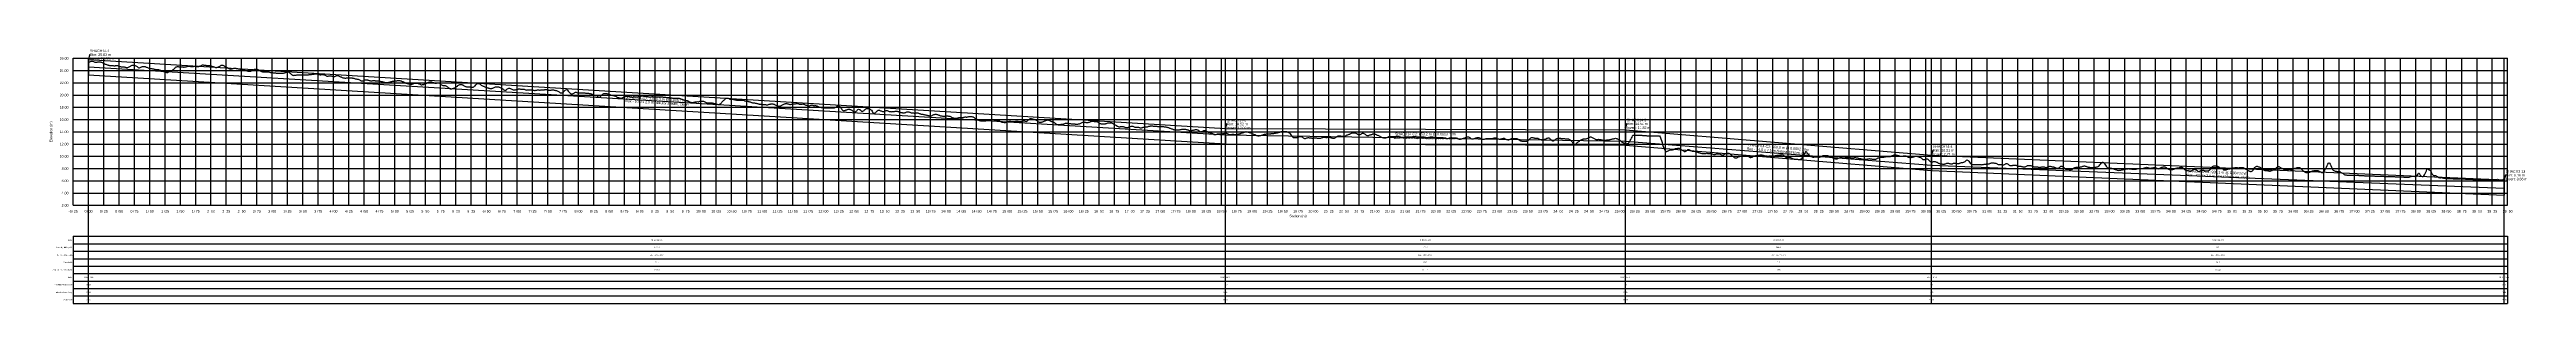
# Model space of a CAD drawing. Extents: x -64 to 3981, y -140 to 274.
import ezdxf
from ezdxf.enums import TextEntityAlignment as Align

# ---------------------------------------------------------------- set-up
doc = ezdxf.new("R2010")
doc.units = 0
for name, color, linetype in [('Annotation', 7, 'Continuous'), ('Annotation_Table', 254, 'Continuous'), ('Crown', 7, 'Continuous'), ('Grid', 254, 'Continuous'), ('Grid_Text', 7, 'Continuous'), ('Ground_Elevation', 3, 'Continuous'), ('Hydraulic_Grade', 5, 'Continuous'), ('Invert', 7, 'Continuous'), ('Structure', 7, 'Continuous')]:
    doc.layers.add(name, color=color, linetype=linetype)

msp = doc.modelspace()

# ---------------------------------------------------------------- linework, layer by layer
at = {"layer": 'Annotation', "color": 0}
for points in [[(0, 258.3), (-0.2, 259.3), (0.6, 259.1)], [(1856.3, 145.2), (1856.1, 146.2), (1856.9, 146)], [(2509.5, 145.4), (2509.3, 146.4), (2510.1, 146.2)], [(3009.5, 102.1), (3009.3, 103.1), (3010.1, 102.9)], [(3944.6, 61.6), (3944.4, 62.5), (3945.2, 62.4)]]:
    msp.add_lwpolyline(points, close=True, dxfattribs=at)
for points in [[(2.4, 265.9), (1.7, 265.9), (0, 258.3)], [(1858.8, 152.8), (1858, 152.8), (1856.3, 145.2)], [(2511.9, 153.1), (2511.2, 153.1), (2509.5, 145.4)], [(3011.9, 109.7), (3011.2, 109.7), (3009.5, 102.1)], [(3947.1, 69.2), (3946.3, 69.2), (3944.6, 61.6)]]:
    msp.add_lwpolyline(points, dxfattribs=at)
at = {"layer": 'Annotation_Table', "color": 254}
for points in [[(0, -140.2), (0, 260)], [(1856.3, -140.2), (1856.3, 260)], [(2509.5, -140.2), (2509.5, 260)], [(3009.5, -140.2), (3009.5, 260)], [(3944.6, -140.2), (3944.6, 260)], [(-25, -30.5), (3949.9, -30.5)], [(-25, -30.5), (-25, -140.2)], [(3949.9, -30.5), (3949.9, -140.2)], [(-25, -42.7), (3949.9, -42.7)], [(-25, -54.9), (3949.9, -54.9)], [(-25, -67.1), (3949.9, -67.1)], [(-25, -79.2), (3949.9, -79.2)], [(-25, -91.4), (3949.9, -91.4)], [(-25, -103.6), (3949.9, -103.6)], [(-25, -115.8), (3949.9, -115.8)], [(-25, -128), (3949.9, -128)], [(-25, -140.2), (3949.9, -140.2)]]:
    msp.add_lwpolyline(points, dxfattribs=at)
at = {"layer": 'Crown', "color": 0}
for points in [[(0, 258.3), (0, 258.3)], [(0, 258.3), (1856.3, 145.2)], [(1856.3, 145.2), (1856.3, 145.2)], [(1856.3, 145.2), (2509.5, 143.2)], [(2509.5, 143.2), (2509.5, 143.2)], [(2509.5, 143.2), (3009.5, 102.1)], [(3009.5, 102.1), (3009.5, 102.1)], [(3009.5, 102.1), (3944.6, 61.6)], [(3944.6, 61.6), (3944.6, 61.6)]]:
    msp.add_lwpolyline(points, dxfattribs=at)
at = {"layer": 'Grid', "color": 254}
for points in [[(-25, 260), (3950, 260)], [(-25, 20), (-25, 260)], [(0, 20), (0, 260)], [(25, 20), (25, 260)], [(50, 20), (50, 260)], [(75, 20), (75, 260)], [(100, 20), (100, 260)], [(125, 20), (125, 260)], [(150, 20), (150, 260)], [(175, 20), (175, 260)], [(200, 20), (200, 260)], [(225, 20), (225, 260)], [(250, 20), (250, 260)], [(275, 20), (275, 260)], [(300, 20), (300, 260)], [(325, 20), (325, 260)], [(350, 20), (350, 260)], [(375, 20), (375, 260)], [(400, 20), (400, 260)], [(425, 20), (425, 260)], [(450, 20), (450, 260)], [(475, 20), (475, 260)], [(500, 20), (500, 260)], [(525, 20), (525, 260)], [(550, 20), (550, 260)], [(575, 20), (575, 260)], [(600, 20), (600, 260)], [(625, 20), (625, 260)], [(650, 20), (650, 260)], [(675, 20), (675, 260)], [(700, 20), (700, 260)], [(725, 20), (725, 260)], [(750, 20), (750, 260)], [(775, 20), (775, 260)], [(800, 20), (800, 260)], [(825, 20), (825, 260)], [(850, 20), (850, 260)], [(875, 20), (875, 260)], [(900, 20), (900, 260)], [(925, 20), (925, 260)], [(950, 20), (950, 260)], [(975, 20), (975, 260)], [(1000, 20), (1000, 260)], [(1025, 20), (1025, 260)], [(1050, 20), (1050, 260)], [(1075, 20), (1075, 260)], [(1100, 20), (1100, 260)], [(1125, 20), (1125, 260)], [(1150, 20), (1150, 260)], [(1175, 20), (1175, 260)], [(1200, 20), (1200, 260)], [(1225, 20), (1225, 260)], [(1250, 20), (1250, 260)], [(1275, 20), (1275, 260)], [(1300, 20), (1300, 260)], [(1325, 20), (1325, 260)], [(1350, 20), (1350, 260)], [(1375, 20), (1375, 260)], [(1400, 20), (1400, 260)], [(1425, 20), (1425, 260)], [(1450, 20), (1450, 260)], [(1475, 20), (1475, 260)], [(1500, 20), (1500, 260)], [(1525, 20), (1525, 260)], [(1550, 20), (1550, 260)], [(1575, 20), (1575, 260)], [(1600, 20), (1600, 260)], [(1625, 20), (1625, 260)], [(1650, 20), (1650, 260)], [(1675, 20), (1675, 260)], [(1700, 20), (1700, 260)], [(1725, 20), (1725, 260)], [(1750, 20), (1750, 260)], [(1775, 20), (1775, 260)], [(1800, 20), (1800, 260)], [(1825, 20), (1825, 260)], [(1850, 20), (1850, 260)], [(1875, 20), (1875, 260)], [(1900, 20), (1900, 260)], [(1925, 20), (1925, 260)], [(1950, 20), (1950, 260)], [(1975, 20), (1975, 260)], [(2000, 20), (2000, 260)], [(2025, 20), (2025, 260)], [(2050, 20), (2050, 260)], [(2075, 20), (2075, 260)], [(2100, 20), (2100, 260)], [(2125, 20), (2125, 260)], [(2150, 20), (2150, 260)], [(2175, 20), (2175, 260)], [(2200, 20), (2200, 260)], [(2225, 20), (2225, 260)], [(2250, 20), (2250, 260)], [(2275, 20), (2275, 260)], [(2300, 20), (2300, 260)], [(2325, 20), (2325, 260)], [(2350, 20), (2350, 260)], [(2375, 20), (2375, 260)], [(2400, 20), (2400, 260)], [(2425, 20), (2425, 260)], [(2450, 20), (2450, 260)], [(2475, 20), (2475, 260)], [(2500, 20), (2500, 260)], [(2525, 20), (2525, 260)], [(2550, 20), (2550, 260)], [(2575, 20), (2575, 260)], [(2600, 20), (2600, 260)], [(2625, 20), (2625, 260)], [(2650, 20), (2650, 260)], [(2675, 20), (2675, 260)], [(2700, 20), (2700, 260)], [(2725, 20), (2725, 260)], [(2750, 20), (2750, 260)], [(2775, 20), (2775, 260)], [(2800, 20), (2800, 260)], [(2825, 20), (2825, 260)], [(2850, 20), (2850, 260)], [(2875, 20), (2875, 260)], [(2900, 20), (2900, 260)], [(2925, 20), (2925, 260)], [(2950, 20), (2950, 260)], [(2975, 20), (2975, 260)], [(3000, 20), (3000, 260)], [(3025, 20), (3025, 260)], [(3050, 20), (3050, 260)], [(3075, 20), (3075, 260)], [(3100, 20), (3100, 260)], [(3125, 20), (3125, 260)], [(3150, 20), (3150, 260)], [(3175, 20), (3175, 260)], [(3200, 20), (3200, 260)], [(3225, 20), (3225, 260)], [(3250, 20), (3250, 260)], [(3275, 20), (3275, 260)], [(3300, 20), (3300, 260)], [(3325, 20), (3325, 260)], [(3350, 20), (3350, 260)], [(3375, 20), (3375, 260)], [(3400, 20), (3400, 260)], [(3425, 20), (3425, 260)], [(3450, 20), (3450, 260)], [(3475, 20), (3475, 260)], [(3500, 20), (3500, 260)], [(3525, 20), (3525, 260)], [(3550, 20), (3550, 260)], [(3575, 20), (3575, 260)], [(3600, 20), (3600, 260)], [(3625, 20), (3625, 260)], [(3650, 20), (3650, 260)], [(3675, 20), (3675, 260)], [(3700, 20), (3700, 260)], [(3725, 20), (3725, 260)], [(3750, 20), (3750, 260)], [(3775, 20), (3775, 260)], [(3800, 20), (3800, 260)], [(3825, 20), (3825, 260)], [(3850, 20), (3850, 260)], [(3875, 20), (3875, 260)], [(3900, 20), (3900, 260)], [(3925, 20), (3925, 260)], [(3950, 20), (3950, 260)], [(-25, 240), (3950, 240)], [(-25, 220), (3950, 220)], [(-25, 200), (3950, 200)], [(-25, 180), (3950, 180)], [(-25, 160), (3950, 160)], [(-25, 140), (3950, 140)], [(-25, 120), (3950, 120)], [(-25, 100), (3950, 100)], [(-25, 80), (3950, 80)], [(-25, 60), (3950, 60)], [(-25, 40), (3950, 40)], [(-25, 20), (3950, 20)]]:
    msp.add_lwpolyline(points, dxfattribs=at)
at = {"layer": 'Ground_Elevation', "color": 3}
msp.add_lwpolyline([(0.3, 253.4), (1.3, 253.8), (2.3, 254.2), (3.3, 254.7), (4.3, 255.1), (5.3, 255.3), (6.3, 255.4), (7.3, 255.1), (8.3, 254.7), (9.3, 254.3), (10.3, 254), (11.3, 253.8), (12.3, 253.7), (13.3, 253.7), (14.3, 253.9), (15.3, 254.2), (16.3, 254.4), (17.3, 254.5), (18.3, 254.5), (19.3, 254.3), (20.3, 254), (21.3, 253.6), (22.3, 253.1), (23.3, 252.5), (24.3, 251.9), (25.3, 251.4), (26.3, 251), (27.3, 250.7), (28.3, 250.3), (29.3, 250), (30.3, 249.6), (31.3, 249.2), (32.3, 248.9), (33.3, 248.6), (34.3, 248.4), (35.3, 248.2), (36.3, 248.3), (37.3, 248.3), (38.3, 248.4), (39.3, 248.3), (40.3, 248.2), (41.3, 248), (42.3, 248), (43.3, 248), (44.3, 248.1), (45.3, 248.2), (46.3, 248.3), (47.3, 248.2), (48.3, 248), (49.3, 247.7), (50.3, 247.3), (51.3, 246.8), (52.3, 246.4), (53.3, 246.1), (54.3, 246), (55.3, 246), (56.3, 246), (57.3, 246), (58.3, 245.9), (59.3, 245.6), (60.3, 245.3), (61.3, 245.1), (62.3, 244.9), (63.3, 244.9), (64.3, 245.1), (65.3, 245.6), (66.3, 246.1), (67.3, 246.7), (68.3, 247.3), (69.3, 247.8), (70.3, 248.3), (71.3, 248.7), (72.3, 248.9), (73.3, 249.1), (74.3, 248.9), (75.3, 248.7), (76.3, 248.3), (77.3, 247.8), (78.3, 247.1), (79.3, 246.4), (80.3, 245.7), (81.3, 245.1), (82.3, 244.7), (83.3, 244.7), (84.3, 245), (85.3, 245.4), (86.3, 245.9), (87.3, 246.3), (88.3, 246.6), (89.3, 246.8), (90.3, 246.8), (91.3, 246.7), (92.3, 246.4), (93.3, 246.1), (94.3, 245.7), (95.3, 245.3), (96.3, 244.8), (97.3, 244.3), (98.3, 244), (99.3, 243.7), (100.3, 243.5), (101.3, 243.4), (102.3, 243.4), (103.3, 243.2), (104.3, 243.1), (105.3, 242.9), (106.3, 242.7), (107.3, 242.4), (108.3, 242.2), (109.3, 242), (110.3, 241.9), (111.3, 241.9), (112.3, 241.8), (113.3, 241.7), (114.3, 241.5), (115.3, 241.3), (116.3, 240.9), (117.3, 240.6), (118.3, 240.2), (119.3, 239.8), (120.3, 239.3), (121.3, 239), (122.3, 238.7), (123.3, 238.4), (124.3, 238.1), (125.3, 237.7), (126.3, 237.2), (127.3, 236.9), (128.3, 236.9), (129.3, 237), (130.3, 237.4), (131.3, 237.9), (132.3, 238.4), (133.3, 238.8), (134.3, 239.3), (135.3, 239.7), (136.3, 240.1), (137.3, 240.7), (138.3, 241.5), (139.3, 242.5), (140.3, 243.5), (141.3, 244.5), (142.3, 245.3), (143.3, 245.9), (144.3, 246.2), (145.3, 246.4), (146.3, 246.4), (147.3, 246.3), (148.3, 246.2), (149.3, 246.2), (150.3, 246.2), (151.3, 246.3), (152.3, 246.2), (153.3, 246.1), (154.3, 246), (155.3, 245.8), (156.3, 245.8), (157.3, 245.9), (158.3, 246), (159.3, 246.3), (160.3, 246.6), (161.3, 246.9), (162.3, 247.2), (163.3, 247.3), (164.3, 247.2), (165.3, 247.1), (166.3, 246.8), (167.3, 246.5), (168.3, 246.4), (169.3, 246.4), (170.3, 246.5), (171.3, 246.8), (172.3, 247), (173.3, 247.1), (174.3, 247.1), (175.3, 247), (176.3, 246.8), (177.3, 246.5), (178.3, 246.4), (179.3, 246.4), (180.3, 246.7), (181.3, 247.1), (182.3, 247.6), (183.3, 248), (184.3, 248.4), (185.3, 248.8), (186.3, 249.2), (187.3, 249.2), (188.3, 249.1), (189.3, 248.9), (190.3, 248.7), (191.3, 248.6), (192.3, 248.4), (193.3, 248.3), (194.3, 248.3), (195.3, 248.3), (196.3, 248.3), (197.3, 248.3), (198.3, 248.2), (199.3, 247.9), (200.3, 247.6), (201.3, 247.2), (202.3, 246.9), (203.3, 246.6), (204.3, 246.2), (205.3, 245.9), (206.3, 245.5), (207.3, 245.2), (208.3, 245), (209.3, 245.1), (210.3, 245.3), (211.3, 245.7), (212.3, 246.2), (213.3, 246.7), (214.3, 247.3), (215.3, 248), (216.3, 248.6), (217.3, 249), (218.3, 249.1), (219.3, 248.9), (220.3, 248.4), (221.3, 247.7), (222.3, 247), (223.3, 246.3), (224.3, 245.8), (225.3, 245.3), (226.3, 244.9), (227.3, 244.5), (228.3, 243.9), (229.3, 243.4), (230.3, 242.9), (231.3, 242.6), (232.3, 242.5), (233.3, 242.7), (234.3, 243), (235.3, 243.4), (236.3, 243.6), (237.3, 243.8), (238.3, 243.9), (239.3, 243.8), (240.3, 243.7), (241.3, 243.5), (242.3, 243.4), (243.3, 243.2), (244.3, 243), (245.3, 242.8), (246.3, 242.6), (247.3, 242.4), (248.3, 242.2), (249.3, 242), (250.3, 241.8), (251.3, 241.5), (252.3, 241.3), (253.3, 241), (254.3, 240.7), (255.3, 240.5), (256.3, 240.3), (257.3, 240.1), (258.3, 239.8), (259.3, 239.4), (260.3, 239.2), (261.3, 239.1), (262.3, 239.1), (263.3, 239), (264.3, 238.9), (265.3, 239.1), (266.3, 239.6), (267.3, 240.3), (268.3, 240.9), (269.3, 241.4), (270.3, 241.9), (271.3, 242.2), (272.3, 242.4), (273.3, 242.5), (274.3, 242.4), (275.3, 242.2), (276.3, 241.8), (277.3, 241.3), (278.3, 240.7), (279.3, 240.1), (280.3, 239.6), (281.3, 239.1), (282.3, 238.6), (283.3, 238.3), (284.3, 238.2), (285.3, 238.2), (286.3, 238.2), (287.3, 238.2), (288.3, 238.2), (289.3, 238.2), (290.3, 238.2), (291.3, 238.1), (292.3, 238), (293.3, 237.9), (294.3, 237.7), (295.3, 237.5), (296.3, 237.3), (297.3, 237.1), (298.3, 236.9), (299.3, 236.7), (300.3, 236.6), (301.3, 236.5), (302.3, 236.4), (303.3, 236.2), (304.3, 236.1), (305.3, 236.1), (306.3, 236), (307.3, 236), (308.3, 236), (309.3, 236), (310.3, 235.9), (311.3, 235.7), (312.3, 235.6), (313.3, 235.6), (314.3, 235.6), (315.3, 235.7), (316.3, 235.9), (317.3, 236), (318.3, 236), (319.3, 236.1), (320.3, 236.3), (321.3, 236.6), (322.3, 237), (323.3, 237.5), (324.3, 237.8), (325.3, 238), (326.3, 237.8), (327.3, 237.3), (328.3, 236.4), (329.3, 235.5), (330.3, 234.5), (331.3, 233.7), (332.3, 233), (333.3, 232.6), (334.3, 232.3), (335.3, 232.2), (336.3, 232.3), (337.3, 232.3), (338.3, 232.4), (339.3, 232.7), (340.3, 232.9), (341.3, 233), (342.3, 233.1), (343.3, 233.2), (344.3, 233.1), (345.3, 233), (346.3, 233), (347.3, 233), (348.3, 233), (349.3, 233.1), (350.3, 233.1), (351.3, 233.1), (352.3, 233), (353.3, 232.9), (354.3, 232.9), (355.3, 232.9), (356.3, 233), (357.3, 233), (358.3, 233.1), (359.3, 233.3), (360.3, 233.5), (361.3, 233.5), (362.3, 233.6), (363.3, 233.6), (364.3, 233.8), (365.3, 233.9), (366.3, 234.1), (367.3, 234.2), (368.3, 234.3), (369.3, 234.5), (370.3, 234.6), (371.3, 234.7), (372.3, 234.7), (373.3, 234.5), (374.3, 234.2), (375.3, 233.8), (376.3, 233.5), (377.3, 233.4), (378.3, 233.3), (379.3, 233.3), (380.3, 233.4), (381.3, 233.6), (382.3, 233.6), (383.3, 233.5), (384.3, 233.2), (385.3, 232.8), (386.3, 232.3), (387.3, 231.9), (388.3, 231.4), (389.3, 231.1), (390.3, 231), (391.3, 231), (392.3, 231.2), (393.3, 231.2), (394.3, 231.4), (395.3, 231.3), (396.3, 231.2), (397.3, 230.9), (398.3, 230.7), (399.3, 230.4), (400.3, 230.3), (401.3, 230.3), (402.3, 230.5), (403.3, 230.9), (404.3, 231.3), (405.3, 231.7), (406.3, 231.9), (407.3, 231.9), (408.3, 231.6), (409.3, 231.1), (410.3, 230.5), (411.3, 230), (412.3, 229.6), (413.3, 229), (414.3, 228.5), (415.3, 228.2), (416.3, 228.1), (417.3, 228), (418.3, 227.8), (419.3, 227.7), (420.3, 227.8), (421.3, 227.9), (422.3, 228.1), (423.3, 228.3), (424.3, 228.5), (425.3, 228.5), (426.3, 228.4), (427.3, 228.3), (428.3, 228.2), (429.3, 228.1), (430.3, 228), (431.3, 227.8), (432.3, 227.6), (433.3, 227.4), (434.3, 227), (435.3, 226.7), (436.3, 226.5), (437.3, 226.3), (438.3, 226.1), (439.3, 226), (440.3, 225.8), (441.3, 225.5), (442.3, 225.1), (443.3, 224.5), (444.3, 223.9), (445.3, 223.4), (446.3, 223.3), (447.3, 223.3), (448.3, 223.5), (449.3, 223.8), (450.3, 224.2), (451.3, 224.7), (452.3, 225), (453.3, 225.1), (454.3, 225.1), (455.3, 224.9), (456.3, 224.6), (457.3, 224.3), (458.3, 223.9), (459.3, 223.6), (460.3, 223.5), (461.3, 223.4), (462.3, 223.4), (463.3, 223.5), (464.3, 223.6), (465.3, 223.6), (466.3, 223.6), (467.3, 223.6), (468.3, 223.4), (469.3, 223.3), (470.3, 223.4), (471.3, 223.4), (472.3, 223.2), (473.3, 223.1), (474.3, 222.9), (475.3, 222.8), (476.3, 222.6), (477.3, 222.4), (478.3, 222.2), (479.3, 221.9), (480.3, 221.7), (481.3, 221.4), (482.3, 221.2), (483.3, 221), (484.3, 220.8), (485.3, 220.7), (486.3, 220.6), (487.3, 220.6), (488.3, 220.7), (489.3, 220.8), (490.3, 220.9), (491.3, 221.1), (492.3, 221.4), (493.3, 221.6), (494.3, 221.9), (495.3, 222.2), (496.3, 222.5), (497.3, 222.7), (498.3, 222.9), (499.3, 223.1), (500.3, 223.2), (501.3, 223.3), (502.3, 223.4), (503.3, 223.5), (504.3, 223.6), (505.3, 223.6), (506.3, 223.6), (507.3, 223.6), (508.3, 223.6), (509.3, 223.4), (510.3, 223.1), (511.3, 222.7), (512.3, 222.3), (513.3, 221.9), (514.3, 221.4), (515.3, 220.9), (516.3, 220.4), (517.3, 220), (518.3, 219.6), (519.3, 219.3), (520.3, 219), (521.3, 218.8), (522.3, 218.6), (523.3, 218.5), (524.3, 218.3), (525.3, 218.1), (526.3, 218), (527.3, 217.9), (528.3, 218), (529.3, 218.2), (530.3, 218.6), (531.3, 218.9), (532.3, 219.3), (533.3, 219.5), (534.3, 219.6), (535.3, 219.6), (536.3, 219.5), (537.3, 219.3), (538.3, 219), (539.3, 218.6), (540.3, 218.1), (541.3, 217.6), (542.3, 217.2), (543.3, 216.9), (544.3, 216.9), (545.3, 217), (546.3, 217.2), (547.3, 217.5), (548.3, 217.8), (549.3, 218.2), (550.3, 218.6), (551.3, 219.1), (552.3, 219.5), (553.3, 220), (554.3, 220.5), (555.3, 220.9), (556.3, 221.2), (557.3, 221.5), (558.3, 221.6), (559.3, 221.7), (560.3, 221.5), (561.3, 221.2), (562.3, 220.8), (563.3, 220.3), (564.3, 219.8), (565.3, 219.5), (566.3, 219.3), (567.3, 219.4), (568.3, 219.6), (569.3, 219.9), (570.3, 220.2), (571.3, 220.2), (572.3, 219.8), (573.3, 219.2), (574.3, 218.4), (575.3, 217.5), (576.3, 216.8), (577.3, 216.1), (578.3, 215.7), (579.3, 215.5), (580.3, 215.5), (581.3, 215.5), (582.3, 215.4), (583.3, 215.2), (584.3, 214.8), (585.3, 214.2), (586.3, 213.4), (587.3, 212.5), (588.3, 211.6), (589.3, 210.9), (590.3, 210.3), (591.3, 210.1), (592.3, 210.1), (593.3, 210.3), (594.3, 210.6), (595.3, 210.9), (596.3, 211.2), (597.3, 211.6), (598.3, 212), (599.3, 212.5), (600.3, 213.2), (601.3, 214), (602.3, 214.8), (603.3, 215.4), (604.3, 216.1), (605.3, 216.6), (606.3, 217), (607.3, 217.2), (608.3, 217.2), (609.3, 217.2), (610.3, 216.9), (611.3, 216.5), (612.3, 215.9), (613.3, 215.2), (614.3, 214.7), (615.3, 214.2), (616.3, 213.8), (617.3, 213.6), (618.3, 213.6), (619.3, 213.6), (620.3, 213.6), (621.3, 213.5), (622.3, 213.4), (623.3, 213.3), (624.3, 213.2), (625.3, 213.1), (626.3, 212.9), (627.3, 212.8), (628.3, 213.1), (629.3, 213.6), (630.3, 214.3), (631.3, 215.3), (632.3, 216.6), (633.3, 217.8), (634.3, 218.6), (635.3, 219.1), (636.3, 219.1), (637.3, 218.9), (638.3, 218.4), (639.3, 217.7), (640.3, 217), (641.3, 216.4), (642.3, 215.8), (643.3, 215.3), (644.3, 214.8), (645.3, 214.3), (646.3, 213.9), (647.3, 213.4), (648.3, 213), (649.3, 212.6), (650.3, 212.2), (651.3, 211.9), (652.3, 211.6), (653.3, 211.4), (654.3, 211.2), (655.3, 211), (656.3, 210.9), (657.3, 210.9), (658.3, 210.9), (659.3, 211.1), (660.3, 211.4), (661.3, 211.8), (662.3, 212.2), (663.3, 212.7), (664.3, 213.2), (665.3, 213.5), (666.3, 213.6), (667.3, 213.6), (668.3, 213.5), (669.3, 213.3), (670.3, 213), (671.3, 212.7), (672.3, 212.4), (673.3, 212), (674.3, 211.4), (675.3, 210.8), (676.3, 210), (677.3, 209.1), (678.3, 208.4), (679.3, 208), (680.3, 207.9), (681.3, 208.2), (682.3, 208.8), (683.3, 209.5), (684.3, 210.2), (685.3, 210.8), (686.3, 211.1), (687.3, 211.1), (688.3, 210.9), (689.3, 210.6), (690.3, 210.2), (691.3, 209.7), (692.3, 209.1), (693.3, 208.6), (694.3, 208.4), (695.3, 208.3), (696.3, 208.4), (697.3, 208.6), (698.3, 208.9), (699.3, 209.2), (700.3, 209.6), (701.3, 209.9), (702.3, 210.2), (703.3, 210.1), (704.3, 210), (705.3, 209.9), (706.3, 209.7), (707.3, 209.6), (708.3, 209.5), (709.3, 209.5), (710.3, 209.4), (711.3, 209.4), (712.3, 209.1), (713.3, 208.6), (714.3, 208.3), (715.3, 208.2), (716.3, 208.3), (717.3, 208.5), (718.3, 208.7), (719.3, 208.8), (720.3, 208.8), (721.3, 208.7), (722.3, 208.5), (723.3, 208.4), (724.3, 208.2), (725.3, 208), (726.3, 207.9), (727.3, 207.8), (728.3, 207.7), (729.3, 207.7), (730.3, 207.8), (731.3, 208), (732.3, 208.2), (733.3, 208.3), (734.3, 208.3), (735.3, 208.3), (736.3, 208.2), (737.3, 208.2), (738.3, 208.3), (739.3, 208.4), (740.3, 208.5), (741.3, 208.6), (742.3, 208.6), (743.3, 208.7), (744.3, 208.8), (745.3, 208.9), (746.3, 209.1), (747.3, 209.1), (748.3, 209.1), (749.3, 208.8), (750.3, 208.4), (751.3, 208.1), (752.3, 207.9), (753.3, 207.8), (754.3, 207.9), (755.3, 208), (756.3, 208.3), (757.3, 208.4), (758.3, 208.5), (759.3, 208.4), (760.3, 208.1), (761.3, 207.9), (762.3, 207.7), (763.3, 207.5), (764.3, 207.2), (765.3, 206.9), (766.3, 206.5), (767.3, 205.9), (768.3, 205.2), (769.3, 204.5), (770.3, 203.9), (771.3, 203.6), (772.3, 203.5), (773.3, 203.8), (774.3, 204.2), (775.3, 205), (776.3, 205.9), (777.3, 207), (778.3, 208.1), (779.3, 208.8), (780.3, 209), (781.3, 208.6), (782.3, 207.8), (783.3, 206.6), (784.3, 205.3), (785.3, 204.1), (786.3, 203), (787.3, 202.2), (788.3, 201.9), (789.3, 201.8), (790.3, 201.9), (791.3, 202.4), (792.3, 203.1), (793.3, 203.8), (794.3, 204.4), (795.3, 204.7), (796.3, 204.5), (797.3, 204.2), (798.3, 203.9), (799.3, 203.7), (800.3, 203.5), (801.3, 203.5), (802.3, 203.5), (803.3, 203.4), (804.3, 203.4), (805.3, 203.4), (806.3, 203.4), (807.3, 203.4), (808.3, 203.4), (809.3, 203.4), (810.3, 203.4), (811.3, 203.3), (812.3, 203.2), (813.3, 203.2), (814.3, 203.1), (815.3, 203), (816.3, 202.9), (817.3, 202.8), (818.3, 202.6), (819.3, 202.5), (820.3, 202.2), (821.3, 201.9), (822.3, 201.6), (823.3, 201.2), (824.3, 200.8), (825.3, 200.4), (826.3, 200.1), (827.3, 199.8), (828.3, 199.5), (829.3, 199.2), (830.3, 198.6), (831.3, 197.8), (832.3, 197.1), (833.3, 196.8), (834.3, 196.8), (835.3, 197.3), (836.3, 198.1), (837.3, 199.1), (838.3, 200.2), (839.3, 201.2), (840.3, 202), (841.3, 202.5), (842.3, 202.5), (843.3, 202.4), (844.3, 202.4), (845.3, 202.4), (846.3, 202.4), (847.3, 202.3), (848.3, 202.2), (849.3, 201.9), (850.3, 201.5), (851.3, 201), (852.3, 200.5), (853.3, 200), (854.3, 199.8), (855.3, 199.6), (856.3, 199.5), (857.3, 199.3), (858.3, 199), (859.3, 198.7), (860.3, 198.3), (861.3, 197.7), (862.3, 197.1), (863.3, 196.6), (864.3, 196.2), (865.3, 195.9), (866.3, 195.6), (867.3, 195.3), (868.3, 195), (869.3, 195), (870.3, 195.1), (871.3, 195.5), (872.3, 196), (873.3, 196.6), (874.3, 197), (875.3, 197.4), (876.3, 197.7), (877.3, 198), (878.3, 198.2), (879.3, 198.3), (880.3, 198.2), (881.3, 198), (882.3, 197.7), (883.3, 197.5), (884.3, 197.2), (885.3, 197.1), (886.3, 196.9), (887.3, 196.8), (888.3, 196.7), (889.3, 196.7), (890.3, 196.9), (891.3, 197.1), (892.3, 197.1), (893.3, 197), (894.3, 197.1), (895.3, 197.2), (896.3, 197.3), (897.3, 197.4), (898.3, 197.6), (899.3, 197.9), (900.3, 198.1), (901.3, 198.3), (902.3, 198.4), (903.3, 198.5), (904.3, 198.6), (905.3, 198.6), (906.3, 198.5), (907.3, 198.4), (908.3, 198.4), (909.3, 198.1), (910.3, 197.8), (911.3, 197.8), (912.3, 197.8), (913.3, 197.6), (914.3, 197.4), (915.3, 197.1), (916.3, 196.8), (917.3, 196.8), (918.3, 197), (919.3, 197.3), (920.3, 197.5), (921.3, 197.5), (922.3, 197.4), (923.3, 197.3), (924.3, 197.2), (925.3, 197.1), (926.3, 197.1), (927.3, 197), (928.3, 197.1), (929.3, 197.1), (930.3, 197.1), (931.3, 197.2), (932.3, 197.2), (933.3, 197.2), (934.3, 197.1), (935.3, 197.1), (936.3, 197), (937.3, 196.9), (938.3, 196.8), (939.3, 196.7), (940.3, 196.6), (941.3, 196.5), (942.3, 196.4), (943.3, 196.3), (944.3, 196.1), (945.3, 196), (946.3, 195.9), (947.3, 195.8), (948.3, 195.7), (949.3, 195.6), (950.3, 195.5), (951.3, 195.4), (952.3, 195.3), (953.3, 195.2), (954.3, 195.2), (955.3, 195.1), (956.3, 195.1), (957.3, 195.1), (958.3, 195.1), (959.3, 195.1), (960.3, 195.1), (961.3, 195.1), (962.3, 195.1), (963.3, 195), (964.3, 194.8), (965.3, 194.6), (966.3, 194.3), (967.3, 193.9), (968.3, 193.5), (969.3, 193.1), (970.3, 192.7), (971.3, 192.4), (972.3, 192.1), (973.3, 191.8), (974.3, 191.6), (975.3, 191.3), (976.3, 191.1), (977.3, 190.8), (978.3, 190.5), (979.3, 190), (980.3, 189.6), (981.3, 189.1), (982.3, 188.6), (983.3, 188.2), (984.3, 187.9), (985.3, 187.8), (986.3, 187.8), (987.3, 188), (988.3, 188.2), (989.3, 188.5), (990.3, 188.8), (991.3, 189), (992.3, 189.1), (993.3, 189.2), (994.3, 189.3), (995.3, 189.2), (996.3, 189.2), (997.3, 189.5), (998.3, 189.8), (999.3, 190), (1000.3, 190.2), (1001.3, 190.3), (1002.3, 190.2), (1003.3, 190.1), (1004.3, 189.8), (1005.3, 189.4), (1006.3, 188.9), (1007.3, 188.3), (1008.3, 187.8), (1009.3, 187.6), (1010.3, 187.5), (1011.3, 187.5), (1012.3, 187.4), (1013.3, 187.3), (1014.3, 187.4), (1015.3, 187.5), (1016.3, 187.5), (1017.3, 187.4), (1018.3, 187.2), (1019.3, 186.9), (1020.3, 186.6), (1021.3, 186.5), (1022.3, 186.3), (1023.3, 186.1), (1024.3, 185.8), (1025.3, 185.4), (1026.3, 185.1), (1027.3, 184.8), (1028.3, 184.7), (1029.3, 184.7), (1030.3, 185), (1031.3, 185.7), (1032.3, 186.5), (1033.3, 187.5), (1034.3, 188.6), (1035.3, 189.5), (1036.3, 190.5), (1037.3, 191.5), (1038.3, 192.5), (1039.3, 193.5), (1040.3, 194.3), (1041.3, 194.9), (1042.3, 195.2), (1043.3, 195.2), (1044.3, 194.8), (1045.3, 194.3), (1046.3, 193.8), (1047.3, 193.4), (1048.3, 193.2), (1049.3, 193.2), (1050.3, 193.3), (1051.3, 193.4), (1052.3, 193.2), (1053.3, 193), (1054.3, 192.8), (1055.3, 192.5), (1056.3, 192.3), (1057.3, 192.1), (1058.3, 191.9), (1059.3, 191.8), (1060.3, 191.7), (1061.3, 191.6), (1062.3, 191.6), (1063.3, 191.6), (1064.3, 191.6), (1065.3, 191.6), (1066.3, 191.7), (1067.3, 191.7), (1068.3, 191.7), (1069.3, 191.5), (1070.3, 191.1), (1071.3, 190.8), (1072.3, 190.5), (1073.3, 190.3), (1074.3, 190.2), (1075.3, 190), (1076.3, 189.8), (1077.3, 189.5), (1078.3, 189.3), (1079.3, 189), (1080.3, 188.7), (1081.3, 188.4), (1082.3, 188.1), (1083.3, 187.8), (1084.3, 187.6), (1085.3, 187.4), (1086.3, 187.3), (1087.3, 187.2), (1088.3, 187), (1089.3, 186.9), (1090.3, 186.7), (1091.3, 186.5), (1092.3, 186.2), (1093.3, 185.9), (1094.3, 185.5), (1095.3, 185.3), (1096.3, 185.2), (1097.3, 185.2), (1098.3, 185.1), (1099.3, 185), (1100.3, 184.8), (1101.3, 184.6), (1102.3, 184.5), (1103.3, 184.4), (1104.3, 184.4), (1105.3, 184.4), (1106.3, 184.2), (1107.3, 184), (1108.3, 184), (1109.3, 184.3), (1110.3, 184.7), (1111.3, 185), (1112.3, 185.2), (1113.3, 185.3), (1114.3, 185.5), (1115.3, 185.6), (1116.3, 185.6), (1117.3, 185.5), (1118.3, 185.3), (1119.3, 184.9), (1120.3, 184.5), (1121.3, 183.9), (1122.3, 183.3), (1123.3, 182.8), (1124.3, 182.5), (1125.3, 182.2), (1126.3, 182), (1127.3, 181.9), (1128.3, 182), (1129.3, 182.2), (1130.3, 182.5), (1131.3, 183), (1132.3, 183.6), (1133.3, 184.2), (1134.3, 184.8), (1135.3, 185.2), (1136.3, 185.6), (1137.3, 185.9), (1138.3, 186), (1139.3, 186.1), (1140.3, 186), (1141.3, 185.9), (1142.3, 185.6), (1143.3, 185.3), (1144.3, 185), (1145.3, 184.8), (1146.3, 184.8), (1147.3, 184.9), (1148.3, 185.2), (1149.3, 185.5), (1150.3, 185.7), (1151.3, 185.8), (1152.3, 185.8), (1153.3, 185.8), (1154.3, 185.9), (1155.3, 186.1), (1156.3, 186.1), (1157.3, 186.1), (1158.3, 186), (1159.3, 185.8), (1160.3, 185.4), (1161.3, 185.2), (1162.3, 185), (1163.3, 185), (1164.3, 185.2), (1165.3, 185.4), (1166.3, 185.5), (1167.3, 185.3), (1168.3, 185), (1169.3, 184.6), (1170.3, 184.1), (1171.3, 183.7), (1172.3, 183.3), (1173.3, 183), (1174.3, 182.6), (1175.3, 182.4), (1176.3, 182.4), (1177.3, 182.6), (1178.3, 182.9), (1179.3, 183.3), (1180.3, 183.7), (1181.3, 183.8), (1182.3, 183.5), (1183.3, 183.1), (1184.3, 182.8), (1185.3, 182.7), (1186.3, 182.8), (1187.3, 182.8), (1188.3, 182.7), (1189.3, 182.3), (1190.3, 181.8), (1191.3, 181.2), (1192.3, 180.7), (1193.3, 180.3), (1194.3, 180.1), (1195.3, 180), (1196.3, 179.9), (1197.3, 179.8), (1198.3, 179.6), (1199.3, 179.4), (1200.3, 179.3), (1201.3, 179.2), (1202.3, 179.1), (1203.3, 179), (1204.3, 178.9), (1205.3, 178.9), (1206.3, 178.9), (1207.3, 178.9), (1208.3, 178.9), (1209.3, 178.9), (1210.3, 179), (1211.3, 179.1), (1212.3, 179.1), (1213.3, 179.1), (1214.3, 179), (1215.3, 179), (1216.3, 179), (1217.3, 179), (1218.3, 179.2), (1219.3, 179.6), (1220.3, 180.2), (1221.3, 181), (1222.3, 181.8), (1223.3, 182.3), (1224.3, 182.5), (1225.3, 182.2), (1226.3, 181.6), (1227.3, 180.6), (1228.3, 179.2), (1229.3, 177.7), (1230.3, 176.3), (1231.3, 175.3), (1232.3, 174.7), (1233.3, 174.5), (1234.3, 174.6), (1235.3, 175), (1236.3, 175.3), (1237.3, 175.7), (1238.3, 176.1), (1239.3, 176.5), (1240.3, 176.8), (1241.3, 176.9), (1242.3, 176.8), (1243.3, 176.6), (1244.3, 176.3), (1245.3, 175.9), (1246.3, 175.2), (1247.3, 174.4), (1248.3, 173.5), (1249.3, 172.8), (1250.3, 172.5), (1251.3, 172.4), (1252.3, 172.8), (1253.3, 173.5), (1254.3, 174.5), (1255.3, 175.5), (1256.3, 176.3), (1257.3, 176.8), (1258.3, 176.7), (1259.3, 176.2), (1260.3, 175.5), (1261.3, 174.7), (1262.3, 174), (1263.3, 173.7), (1264.3, 173.7), (1265.3, 174.2), (1266.3, 174.9), (1267.3, 175.8), (1268.3, 176.7), (1269.3, 177.5), (1270.3, 178), (1271.3, 178.3), (1272.3, 178.2), (1273.3, 177.9), (1274.3, 177.6), (1275.3, 177.2), (1276.3, 176.8), (1277.3, 176.1), (1278.3, 175.2), (1279.3, 173.8), (1280.3, 172.2), (1281.3, 170.9), (1282.3, 170.3), (1283.3, 170.4), (1284.3, 170.9), (1285.3, 171.7), (1286.3, 172.7), (1287.3, 173.7), (1288.3, 174.5), (1289.3, 175.2), (1290.3, 175.5), (1291.3, 175.4), (1292.3, 175), (1293.3, 174.5), (1294.3, 174.1), (1295.3, 173.6), (1296.3, 173.2), (1297.3, 173.2), (1298.3, 173.2), (1299.3, 173.4), (1300.3, 173.9), (1301.3, 174.3), (1302.3, 174.7), (1303.3, 174.9), (1304.3, 174.6), (1305.3, 174.2), (1306.3, 173.7), (1307.3, 173.4), (1308.3, 173.4), (1309.3, 173.2), (1310.3, 173), (1311.3, 172.9), (1312.3, 173), (1313.3, 173), (1314.3, 173.1), (1315.3, 173.2), (1316.3, 173.4), (1317.3, 173.5), (1318.3, 173.6), (1319.3, 173.8), (1320.3, 173.6), (1321.3, 173.4), (1322.3, 173.1), (1323.3, 172.8), (1324.3, 172.4), (1325.3, 172), (1326.3, 171.8), (1327.3, 171.5), (1328.3, 171.3), (1329.3, 171.1), (1330.3, 171.1), (1331.3, 171.1), (1332.3, 171.2), (1333.3, 171.3), (1334.3, 171.6), (1335.3, 172.1), (1336.3, 172.6), (1337.3, 172.9), (1338.3, 172.9), (1339.3, 172.7), (1340.3, 172.3), (1341.3, 171.9), (1342.3, 171.5), (1343.3, 171.2), (1344.3, 171), (1345.3, 170.9), (1346.3, 170.8), (1347.3, 170.8), (1348.3, 170.7), (1349.3, 170.7), (1350.3, 170.9), (1351.3, 171), (1352.3, 171.1), (1353.3, 171), (1354.3, 170.8), (1355.3, 170.5), (1356.3, 170.1), (1357.3, 169.8), (1358.3, 169.4), (1359.3, 169.1), (1360.3, 169), (1361.3, 168.8), (1362.3, 168.7), (1363.3, 168.5), (1364.3, 168.5), (1365.3, 168), (1366.3, 167.8), (1367.3, 167.5), (1368.3, 167.3), (1369.3, 167), (1370.3, 166.8), (1371.3, 166.6), (1372.3, 166.4), (1373.3, 166.2), (1374.3, 166.1), (1375.3, 166.1), (1376.3, 166.3), (1377.3, 166.6), (1378.3, 167.1), (1379.3, 167.7), (1380.3, 168.2), (1381.3, 168.5), (1382.3, 168.8), (1383.3, 168.8), (1384.3, 168.7), (1385.3, 168.4), (1386.3, 168.1), (1387.3, 167.7), (1388.3, 167.3), (1389.3, 167), (1390.3, 166.6), (1391.3, 166.3), (1392.3, 166.1), (1393.3, 165.9), (1394.3, 165.7), (1395.3, 165.6), (1396.3, 165.5), (1397.3, 165.5), (1398.3, 165.6), (1399.3, 165.8), (1400.3, 165.9), (1401.3, 166), (1402.3, 166), (1403.3, 165.9), (1404.3, 165.8), (1405.3, 165.6), (1406.3, 165.3), (1407.3, 164.9), (1408.3, 164.5), (1409.3, 164), (1410.3, 163.6), (1411.3, 163.1), (1412.3, 162.6), (1413.3, 162.3), (1414.3, 162.1), (1415.3, 162.1), (1416.3, 162.2), (1417.3, 162.3), (1418.3, 162.5), (1419.3, 162.8), (1420.3, 163), (1421.3, 163.2), (1422.3, 163.4), (1423.3, 163.4), (1424.3, 163.3), (1425.3, 163.2), (1426.3, 163.2), (1427.3, 163.2), (1428.3, 163.4), (1429.3, 163.7), (1430.3, 164.1), (1431.3, 164.3), (1432.3, 164.3), (1433.3, 164.2), (1434.3, 164.2), (1435.3, 164.3), (1436.3, 164.5), (1437.3, 164.9), (1438.3, 165.1), (1439.3, 165.1), (1440.3, 165.1), (1441.3, 165.1), (1442.3, 164.9), (1443.3, 164.7), (1444.3, 164.3), (1445.3, 163.8), (1446.3, 163.2), (1447.3, 162.5), (1448.3, 161.8), (1449.3, 161.2), (1450.3, 160.7), (1451.3, 160.3), (1452.3, 159.8), (1453.3, 159.2), (1454.3, 158.7), (1455.3, 158.4), (1456.3, 158.2), (1457.3, 158), (1458.3, 157.9), (1459.3, 157.8), (1460.3, 157.7), (1461.3, 157.7), (1462.3, 157.7), (1463.3, 157.8), (1464.3, 158), (1465.3, 158.2), (1466.3, 158.5), (1467.3, 158.8), (1468.3, 159), (1469.3, 159.3), (1470.3, 159.6), (1471.3, 159.8), (1472.3, 160), (1473.3, 160.1), (1474.3, 160.2), (1475.3, 160.3), (1476.3, 160.3), (1477.3, 160.2), (1478.3, 159.7), (1479.3, 159.3), (1480.3, 159.1), (1481.3, 158.9), (1482.3, 158.9), (1483.3, 158.8), (1484.3, 158.7), (1485.3, 158.6), (1486.3, 158.3), (1487.3, 157.9), (1488.3, 157.4), (1489.3, 156.8), (1490.3, 156.3), (1491.3, 156), (1492.3, 155.7), (1493.3, 155.6), (1494.3, 155.5), (1495.3, 155.3), (1496.3, 155.3), (1497.3, 155.3), (1498.3, 155.6), (1499.3, 156), (1500.3, 156.4), (1501.3, 156.8), (1502.3, 157.1), (1503.3, 157.2), (1504.3, 157.2), (1505.3, 157.2), (1506.3, 157.1), (1507.3, 156.9), (1508.3, 156.8), (1509.3, 156.7), (1510.3, 156.7), (1511.3, 156.8), (1512.3, 156.9), (1513.3, 157.1), (1514.3, 157.2), (1515.3, 157.2), (1516.3, 157.2), (1517.3, 157.2), (1518.3, 157), (1519.3, 156.9), (1520.3, 156.8), (1521.3, 156.8), (1522.3, 156.8), (1523.3, 157), (1524.3, 157.2), (1525.3, 157.6), (1526.3, 158), (1527.3, 158.2), (1528.3, 157.9), (1529.3, 157.4), (1530.3, 157.1), (1531.3, 157.1), (1532.3, 157.4), (1533.3, 158.1), (1534.3, 158.9), (1535.3, 159.9), (1536.3, 160.9), (1537.3, 161.5), (1538.3, 161.7), (1539.3, 161.6), (1540.3, 161.4), (1541.3, 161.1), (1542.3, 160.7), (1543.3, 160.5), (1544.3, 160.2), (1545.3, 159.9), (1546.3, 159.6), (1547.3, 159.1), (1548.3, 158.4), (1549.3, 157.7), (1550.3, 157), (1551.3, 156.5), (1552.3, 156), (1553.3, 155.7), (1554.3, 155.5), (1555.3, 155.5), (1556.3, 155.7), (1557.3, 156.1), (1558.3, 156.5), (1559.3, 157), (1560.3, 157.4), (1561.3, 157.8), (1562.3, 158.2), (1563.3, 158.6), (1564.3, 159), (1565.3, 159.3), (1566.3, 159.4), (1567.3, 159.3), (1568.3, 159), (1569.3, 158.4), (1570.3, 157.8), (1571.3, 157.3), (1572.3, 157), (1573.3, 156.8), (1574.3, 156.6), (1575.3, 156.2), (1576.3, 155.7), (1577.3, 154.9), (1578.3, 154.1), (1579.3, 153.3), (1580.3, 152.6), (1581.3, 152), (1582.3, 151.7), (1583.3, 151.7), (1584.3, 151.8), (1585.3, 152), (1586.3, 152.1), (1587.3, 152.2), (1588.3, 152.3), (1589.3, 152.4), (1590.3, 152.5), (1591.3, 152.6), (1592.3, 152.9), (1593.3, 153.3), (1594.3, 153.8), (1595.3, 154), (1596.3, 154.2), (1597.3, 154.2), (1598.3, 154.2), (1599.3, 154), (1600.3, 153.9), (1601.3, 153.6), (1602.3, 153.5), (1603.3, 153.4), (1604.3, 153.3), (1605.3, 153.3), (1606.3, 153.2), (1607.3, 153.1), (1608.3, 153.1), (1609.3, 152.9), (1610.3, 152.8), (1611.3, 152.7), (1612.3, 152.6), (1613.3, 152.6), (1614.3, 152.6), (1615.3, 152.6), (1616.3, 152.8), (1617.3, 152.9), (1618.3, 153.3), (1619.3, 153.8), (1620.3, 154.4), (1621.3, 154.9), (1622.3, 155.4), (1623.3, 155.8), (1624.3, 156), (1625.3, 155.9), (1626.3, 155.8), (1627.3, 155.6), (1628.3, 155.4), (1629.3, 155.2), (1630.3, 155.2), (1631.3, 155.3), (1632.3, 155.4), (1633.3, 155.6), (1634.3, 155.9), (1635.3, 156.2), (1636.3, 156.6), (1637.3, 156.9), (1638.3, 157.2), (1639.3, 157.3), (1640.3, 157.3), (1641.3, 157.2), (1642.3, 157.1), (1643.3, 157), (1644.3, 156.9), (1645.3, 156.9), (1646.3, 156.6), (1647.3, 156.2), (1648.3, 155.6), (1649.3, 155), (1650.3, 154.4), (1651.3, 153.8), (1652.3, 153.4), (1653.3, 153.1), (1654.3, 152.9), (1655.3, 152.9), (1656.3, 153.1), (1657.3, 153.1), (1658.3, 153), (1659.3, 153.1), (1660.3, 153.2), (1661.3, 153.5), (1662.3, 153.8), (1663.3, 154.2), (1664.3, 154.5), (1665.3, 154.8), (1666.3, 154.9), (1667.3, 154.9), (1668.3, 154.8), (1669.3, 154.7), (1670.3, 154.5), (1671.3, 154.2), (1672.3, 153.6), (1673.3, 153.1), (1674.3, 152.5), (1675.3, 151.9), (1676.3, 151.3), (1677.3, 150.7), (1678.3, 150.1), (1679.3, 149.5), (1680.3, 149), (1681.3, 148.6), (1682.3, 148.4), (1683.3, 148.3), (1684.3, 148.3), (1685.3, 148.5), (1686.3, 148.7), (1687.3, 148.8), (1688.3, 148.8), (1689.3, 148.7), (1690.3, 148.4), (1691.3, 148), (1692.3, 147.5), (1693.3, 147.1), (1694.3, 146.8), (1695.3, 146.8), (1696.3, 146.9), (1697.3, 147.2), (1698.3, 147.5), (1699.3, 148), (1700.3, 148.5), (1701.3, 148.9), (1702.3, 149.2), (1703.3, 149.4), (1704.3, 149.3), (1705.3, 149), (1706.3, 148.5), (1707.3, 148.1), (1708.3, 147.8), (1709.3, 147.7), (1710.3, 147.6), (1711.3, 147.6), (1712.3, 147.7), (1713.3, 147.7), (1714.3, 147.6), (1715.3, 147.3), (1716.3, 146.9), (1717.3, 146.6), (1718.3, 146.5), (1719.3, 146.5), (1720.3, 146.8), (1721.3, 147.1), (1722.3, 147.5), (1723.3, 147.8), (1724.3, 148), (1725.3, 148.1), (1726.3, 148.1), (1727.3, 148.1), (1728.3, 148.2), (1729.3, 148.4), (1730.3, 148.7), (1731.3, 149), (1732.3, 149.3), (1733.3, 149.5), (1734.3, 149.6), (1735.3, 149.7), (1736.3, 149.7), (1737.3, 149.6), (1738.3, 149.5), (1739.3, 149.4), (1740.3, 149.3), (1741.3, 149.2), (1742.3, 149.1), (1743.3, 149), (1744.3, 149), (1745.3, 148.9), (1746.3, 148.9), (1747.3, 148.9), (1748.3, 148.8), (1749.3, 148.8), (1750.3, 148.8), (1751.3, 148.7), (1752.3, 148.7), (1753.3, 148.6), (1754.3, 148.6), (1755.3, 148.5), (1756.3, 148.4), (1757.3, 148.2), (1758.3, 148.1), (1759.3, 147.9), (1760.3, 147.7), (1761.3, 147.5), (1762.3, 147.2), (1763.3, 146.9), (1764.3, 146.6), (1765.3, 146.2), (1766.3, 145.9), (1767.3, 145.5), (1768.3, 145.1), (1769.3, 144.7), (1770.3, 144.3), (1771.3, 144), (1772.3, 143.7), (1773.3, 143.5), (1774.3, 143.3), (1775.3, 143.2), (1776.3, 143.1), (1777.3, 143.1), (1778.3, 143.1), (1779.3, 143.2), (1780.3, 143.3), (1781.3, 143.4), (1782.3, 143.6), (1783.3, 143.7), (1784.3, 143.9), (1785.3, 144.1), (1786.3, 144.2), (1787.3, 144.2), (1788.3, 144.3), (1789.3, 144.3), (1790.3, 144.2), (1791.3, 144.1), (1792.3, 143.8), (1793.3, 143.6), (1794.3, 143.3), (1795.3, 143), (1796.3, 142.7), (1797.3, 142.4), (1798.3, 142.2), (1799.3, 142.2), (1800.3, 142.2), (1801.3, 142.4), (1802.3, 142.6), (1803.3, 142.7), (1804.3, 142.8), (1805.3, 143.1), (1806.3, 143.3), (1807.3, 143.6), (1808.3, 143.7), (1809.3, 143.7), (1810.3, 143.5), (1811.3, 143), (1812.3, 142.4), (1813.3, 141.8), (1814.3, 141), (1815.3, 140.4), (1816.3, 140.2), (1817.3, 140.4), (1818.3, 140.7), (1819.3, 141.1), (1820.3, 141.5), (1821.3, 141.9), (1822.3, 142.1), (1823.3, 142), (1824.3, 141.6), (1825.3, 141.1), (1826.3, 140.6), (1827.3, 140.1), (1828.3, 139.6), (1829.3, 139), (1830.3, 138.7), (1831.3, 138.4), (1832.3, 138.1), (1833.3, 137.9), (1834.3, 137.6), (1835.3, 137.1), (1836.3, 136.5), (1837.3, 135.9), (1838.3, 135.5), (1839.3, 135.4), (1840.3, 135.6), (1841.3, 135.9), (1842.3, 136.2), (1843.3, 136.5), (1844.3, 136.6), (1845.3, 136.6), (1846.3, 136.6), (1847.3, 136.6), (1848.3, 136.6), (1849.3, 136.7), (1850.3, 136.8), (1851.3, 136.9), (1852.3, 137), (1853.3, 137.2), (1854.3, 137.4), (1855.3, 137.7), (1856.3, 137.9), (1857.3, 137.9), (1858.3, 137.7), (1859.3, 137.4), (1860.3, 136.9), (1861.3, 136.4), (1862.3, 135.9), (1863.3, 135.7), (1864.3, 135.7), (1865.3, 135.7), (1866.3, 135.8), (1867.3, 136), (1868.3, 136.1), (1869.3, 136), (1870.3, 135.7), (1871.3, 135.4), (1872.3, 135.4), (1873.3, 135.5), (1874.3, 135.7), (1875.3, 135.9), (1876.3, 136.2), (1877.3, 136.4), (1878.3, 136.7), (1879.3, 136.9), (1880.3, 137.2), (1881.3, 137.5), (1882.3, 137.8), (1883.3, 138.1), (1884.3, 138.4), (1885.3, 138.8), (1886.3, 139.1), (1887.3, 139.5), (1888.3, 139.8), (1889.3, 140.2), (1890.3, 140.3), (1891.3, 140.1), (1892.3, 139.8), (1893.3, 139.5), (1894.3, 139.2), (1895.3, 139), (1896.3, 138.8), (1897.3, 138.5), (1898.3, 138.1), (1899.3, 137.7), (1900.3, 137.3), (1901.3, 136.8), (1902.3, 136.4), (1903.3, 135.9), (1904.3, 135.5), (1905.3, 135), (1906.3, 134.6), (1907.3, 134.2), (1908.3, 133.9), (1909.3, 133.7), (1910.3, 133.6), (1911.3, 133.7), (1912.3, 133.8), (1913.3, 134), (1914.3, 134.2), (1915.3, 134.5), (1916.3, 134.8), (1917.3, 135.2), (1918.3, 135.5), (1919.3, 135.8), (1920.3, 136.1), (1921.3, 136.3), (1922.3, 136.4), (1923.3, 136.6), (1924.3, 136.6), (1925.3, 136.7), (1926.3, 136.7), (1927.3, 136.8), (1928.3, 136.8), (1929.3, 136.8), (1930.3, 136.9), (1931.3, 137), (1932.3, 137.1), (1933.3, 137.2), (1934.3, 137.3), (1935.3, 137.5), (1936.3, 137.6), (1937.3, 137.8), (1938.3, 138), (1939.3, 138.2), (1940.3, 138.4), (1941.3, 138.6), (1942.3, 138.8), (1943.3, 139.1), (1944.3, 139.4), (1945.3, 139.7), (1946.3, 140), (1947.3, 140.3), (1948.3, 140.6), (1949.3, 140.7), (1950.3, 140.5), (1951.3, 140.4), (1952.3, 140.4), (1953.3, 140.5), (1954.3, 140.7), (1955.3, 140.6), (1956.3, 140.4), (1957.3, 140), (1958.3, 139.6), (1959.3, 139.1), (1960.3, 138.4), (1961.3, 137.6), (1962.3, 136.6), (1963.3, 135.2), (1964.3, 133.7), (1965.3, 132.3), (1966.3, 131.3), (1967.3, 130.6), (1968.3, 130.4), (1969.3, 130.5), (1970.3, 130.7), (1971.3, 130.9), (1972.3, 131), (1973.3, 131), (1974.3, 131.2), (1975.3, 131.4), (1976.3, 131.7), (1977.3, 132.1), (1978.3, 132.4), (1979.3, 132.6), (1980.3, 132.5), (1981.3, 132), (1982.3, 131.2), (1983.3, 130.2), (1984.3, 129.4), (1985.3, 129.2), (1986.3, 129.1), (1987.3, 129.3), (1988.3, 129.7), (1989.3, 130), (1990.3, 130.4), (1991.3, 130.5), (1992.3, 130.5), (1993.3, 130.3), (1994.3, 130.2), (1995.3, 130.1), (1996.3, 130), (1997.3, 129.8), (1998.3, 129.7), (1999.3, 129.8), (2000.3, 129.9), (2001.3, 130), (2002.3, 130.1), (2003.3, 130.1), (2004.3, 130.1), (2005.3, 130), (2006.3, 129.9), (2007.3, 129.8), (2008.3, 129.7), (2009.3, 129.7), (2010.3, 129.6), (2011.3, 129.6), (2012.3, 129.8), (2013.3, 130.1), (2014.3, 130.5), (2015.3, 130.8), (2016.3, 131.1), (2017.3, 131.2), (2018.3, 131.2), (2019.3, 131.1), (2020.3, 131), (2021.3, 131), (2022.3, 131), (2023.3, 131.1), (2024.3, 131.2), (2025.3, 131.2), (2026.3, 131.2), (2027.3, 131), (2028.3, 130.7), (2029.3, 130.4), (2030.3, 130.2), (2031.3, 129.9), (2032.3, 129.7), (2033.3, 129.6), (2034.3, 129.7), (2035.3, 130), (2036.3, 130.7), (2037.3, 131.5), (2038.3, 132.4), (2039.3, 133.1), (2040.3, 133.5), (2041.3, 133.6), (2042.3, 133.5), (2043.3, 133.4), (2044.3, 133.2), (2045.3, 133.1), (2046.3, 133), (2047.3, 132.9), (2048.3, 132.7), (2049.3, 132.6), (2050.3, 132.7), (2051.3, 133), (2052.3, 133.5), (2053.3, 134), (2054.3, 134.5), (2055.3, 134.9), (2056.3, 135.3), (2057.3, 135.7), (2058.3, 136), (2059.3, 136.4), (2060.3, 136.9), (2061.3, 137.4), (2062.3, 138), (2063.3, 138.4), (2064.3, 138.5), (2065.3, 138.6), (2066.3, 138.5), (2067.3, 138.4), (2068.3, 138.2), (2069.3, 137.9), (2070.3, 137.4), (2071.3, 136.9), (2072.3, 136.3), (2073.3, 135.8), (2074.3, 135.4), (2075.3, 135.4), (2076.3, 135.6), (2077.3, 136.1), (2078.3, 136.7), (2079.3, 137.2), (2080.3, 137.6), (2081.3, 137.6), (2082.3, 137.4), (2083.3, 136.9), (2084.3, 136.2), (2085.3, 135.4), (2086.3, 134.7), (2087.3, 134.2), (2088.3, 134), (2089.3, 134), (2090.3, 134.2), (2091.3, 134.5), (2092.3, 134.9), (2093.3, 135.3), (2094.3, 135.7), (2095.3, 135.9), (2096.3, 136.2), (2097.3, 136.5), (2098.3, 136.9), (2099.3, 136.8), (2100.3, 136.4), (2101.3, 136), (2102.3, 135.6), (2103.3, 135.2), (2104.3, 134.7), (2105.3, 134.3), (2106.3, 133.8), (2107.3, 133.4), (2108.3, 132.9), (2109.3, 132.4), (2110.3, 131.9), (2111.3, 131.5), (2112.3, 131), (2113.3, 130.7), (2114.3, 130.3), (2115.3, 130.2), (2116.3, 130.2), (2117.3, 130.2), (2118.3, 130.3), (2119.3, 130.5), (2120.3, 130.8), (2121.3, 131.2), (2122.3, 131.7), (2123.3, 132.1), (2124.3, 132.3), (2125.3, 132.4), (2126.3, 132.5), (2127.3, 132.4), (2128.3, 132.3), (2129.3, 132.2), (2130.3, 132.2), (2131.3, 132.2), (2132.3, 132.2), (2133.3, 132.3), (2134.3, 132.4), (2135.3, 132.6), (2136.3, 132.7), (2137.3, 132.8), (2138.3, 132.9), (2139.3, 132.7), (2140.3, 132.3), (2141.3, 131.9), (2142.3, 131.6), (2143.3, 131.4), (2144.3, 131.3), (2145.3, 131.2), (2146.3, 131.2), (2147.3, 131.3), (2148.3, 131.4), (2149.3, 131.5), (2150.3, 131.7), (2151.3, 131.7), (2152.3, 131.8), (2153.3, 131.8), (2154.3, 131.9), (2155.3, 132), (2156.3, 132), (2157.3, 132), (2158.3, 132), (2159.3, 132), (2160.3, 131.9), (2161.3, 132), (2162.3, 132.1), (2163.3, 132.2), (2164.3, 132.3), (2165.3, 132.3), (2166.3, 132.3), (2167.3, 132.2), (2168.3, 132), (2169.3, 131.8), (2170.3, 131.8), (2171.3, 131.7), (2172.3, 131.8), (2173.3, 131.8), (2174.3, 131.9), (2175.3, 132), (2176.3, 132), (2177.3, 132), (2178.3, 131.9), (2179.3, 131.8), (2180.3, 131.6), (2181.3, 131.5), (2182.3, 131.3), (2183.3, 131.2), (2184.3, 131), (2185.3, 130.9), (2186.3, 130.9), (2187.3, 130.9), (2188.3, 131), (2189.3, 131.2), (2190.3, 131.5), (2191.3, 131.9), (2192.3, 131.9), (2193.3, 131.8), (2194.3, 131.7), (2195.3, 131.5), (2196.3, 131.4), (2197.3, 131.2), (2198.3, 131.1), (2199.3, 131), (2200.3, 130.9), (2201.3, 130.8), (2202.3, 130.8), (2203.3, 130.8), (2204.3, 130.9), (2205.3, 130.9), (2206.3, 130.9), (2207.3, 130.8), (2208.3, 130.8), (2209.3, 130.7), (2210.3, 130.6), (2211.3, 130.5), (2212.3, 130.3), (2213.3, 130.2), (2214.3, 130), (2215.3, 129.7), (2216.3, 129.5), (2217.3, 129.3), (2218.3, 129.2), (2219.3, 129.1), (2220.3, 129.3), (2221.3, 129.5), (2222.3, 129.8), (2223.3, 130.1), (2224.3, 130.4), (2225.3, 130.5), (2226.3, 130.3), (2227.3, 130.1), (2228.3, 130.1), (2229.3, 130.1), (2230.3, 130.1), (2231.3, 130), (2232.3, 130), (2233.3, 130), (2234.3, 129.9), (2235.3, 129.4), (2236.3, 128.8), (2237.3, 128.3), (2238.3, 128.1), (2239.3, 128.1), (2240.3, 128.2), (2241.3, 128.5), (2242.3, 128.8), (2243.3, 129.1), (2244.3, 129.3), (2245.3, 129.5), (2246.3, 129.8), (2247.3, 130.1), (2248.3, 130.5), (2249.3, 131), (2250.3, 131.3), (2251.3, 131.6), (2252.3, 131.8), (2253.3, 131.6), (2254.3, 131.2), (2255.3, 130.6), (2256.3, 129.8), (2257.3, 129.1), (2258.3, 128.5), (2259.3, 128.3), (2260.3, 128.3), (2261.3, 128.5), (2262.3, 128.9), (2263.3, 129.2), (2264.3, 129.6), (2265.3, 130), (2266.3, 130.3), (2267.3, 130.6), (2268.3, 130.8), (2269.3, 130.7), (2270.3, 130.6), (2271.3, 130.3), (2272.3, 129.9), (2273.3, 129.4), (2274.3, 129), (2275.3, 128.5), (2276.3, 128.1), (2277.3, 127.9), (2278.3, 127.8), (2279.3, 128), (2280.3, 128.3), (2281.3, 128.7), (2282.3, 128.9), (2283.3, 129.1), (2284.3, 129.1), (2285.3, 129), (2286.3, 128.9), (2287.3, 128.9), (2288.3, 128.9), (2289.3, 128.9), (2290.3, 129), (2291.3, 129.2), (2292.3, 129.3), (2293.3, 129.6), (2294.3, 129.8), (2295.3, 130.1), (2296.3, 130.2), (2297.3, 130.2), (2298.3, 130), (2299.3, 129.7), (2300.3, 129.2), (2301.3, 128.8), (2302.3, 128.4), (2303.3, 128.2), (2304.3, 128), (2305.3, 128.1), (2306.3, 128.3), (2307.3, 128.7), (2308.3, 129.1), (2309.3, 129.3), (2310.3, 129.4), (2311.3, 129.4), (2312.3, 129.1), (2313.3, 128.6), (2314.3, 128.1), (2315.3, 127.6), (2316.3, 127.2), (2317.3, 127), (2318.3, 126.9), (2319.3, 127.1), (2320.3, 127.5), (2321.3, 128), (2322.3, 128.6), (2323.3, 129), (2324.3, 129.2), (2325.3, 129.3), (2326.3, 129.3), (2327.3, 129.3), (2328.3, 129.3), (2329.3, 129.3), (2330.3, 129.2), (2331.3, 129.1), (2332.3, 128.9), (2333.3, 128.5), (2334.3, 127.8), (2335.3, 127), (2336.3, 126.3), (2337.3, 125.7), (2338.3, 125.3), (2339.3, 125.1), (2340.3, 124.9), (2341.3, 124.9), (2342.3, 124.8), (2343.3, 124.9), (2344.3, 124.9), (2345.3, 124.9), (2346.3, 124.9), (2347.3, 124.8), (2348.3, 124.9), (2349.3, 125.2), (2350.3, 125.8), (2351.3, 126.6), (2352.3, 127.5), (2353.3, 128.6), (2354.3, 129.5), (2355.3, 130.2), (2356.3, 130.6), (2357.3, 130.7), (2358.3, 130.6), (2359.3, 130.3), (2360.3, 130), (2361.3, 129.8), (2362.3, 129.7), (2363.3, 129.7), (2364.3, 129.6), (2365.3, 129.6), (2366.3, 129.4), (2367.3, 128.9), (2368.3, 128.3), (2369.3, 127.9), (2370.3, 127.5), (2371.3, 127.3), (2372.3, 127.2), (2373.3, 127.1), (2374.3, 127.3), (2375.3, 127.5), (2376.3, 127.7), (2377.3, 127.8), (2378.3, 128), (2379.3, 128.3), (2380.3, 128.8), (2381.3, 129.4), (2382.3, 129.9), (2383.3, 130.1), (2384.3, 130), (2385.3, 129.5), (2386.3, 128.8), (2387.3, 127.8), (2388.3, 126.8), (2389.3, 125.9), (2390.3, 125.2), (2391.3, 125.1), (2392.3, 125.4), (2393.3, 126.1), (2394.3, 126.8), (2395.3, 127.6), (2396.3, 128.3), (2397.3, 128.9), (2398.3, 129.3), (2399.3, 129.4), (2400.3, 129.4), (2401.3, 129.4), (2402.3, 129.4), (2403.3, 129.4), (2404.3, 129.3), (2405.3, 129.3), (2406.3, 129.3), (2407.3, 129.2), (2408.3, 129.1), (2409.3, 129), (2410.3, 128.9), (2411.3, 128.8), (2412.3, 128.7), (2413.3, 128.6), (2414.3, 128.5), (2415.3, 128.4), (2416.3, 128.3), (2417.3, 128.1), (2418.3, 127.5), (2419.3, 126.8), (2420.3, 125.9), (2421.3, 124.9), (2422.3, 123.8), (2423.3, 122.4), (2424.3, 121), (2425.3, 120), (2426.3, 119.4), (2427.3, 119.4), (2428.3, 119.9), (2429.3, 120.8), (2430.3, 121.8), (2431.3, 122.7), (2432.3, 123.6), (2433.3, 124.4), (2434.3, 125), (2435.3, 125.6), (2436.3, 126.2), (2437.3, 126.8), (2438.3, 127.4), (2439.3, 127.8), (2440.3, 128.1), (2441.3, 128.3), (2442.3, 128.4), (2443.3, 128.5), (2444.3, 128.6), (2445.3, 128.7), (2446.3, 129), (2447.3, 129.3), (2448.3, 129.8), (2449.3, 130.4), (2450.3, 131), (2451.3, 131.4), (2452.3, 131.6), (2453.3, 131.6), (2454.3, 131.2), (2455.3, 130.7), (2456.3, 130.1), (2457.3, 129.6), (2458.3, 129), (2459.3, 128.5), (2460.3, 128.1), (2461.3, 127.7), (2462.3, 127.4), (2463.3, 127.3), (2464.3, 127.7), (2465.3, 127.8), (2466.3, 127.7), (2467.3, 127.6), (2468.3, 127.4), (2469.3, 127.2), (2470.3, 127), (2471.3, 126.7), (2472.3, 126.6), (2473.3, 126.5), (2474.3, 126.5), (2475.3, 126.5), (2476.3, 126.5), (2477.3, 126.5), (2478.3, 126.6), (2479.3, 126.8), (2480.3, 126.9), (2481.3, 126.9), (2482.3, 127), (2483.3, 127.1), (2484.3, 127.3), (2485.3, 127.6), (2486.3, 127.8), (2487.3, 128.1), (2488.3, 128.3), (2489.3, 128.5), (2490.3, 128.7), (2491.3, 128.9), (2492.3, 129.1), (2493.3, 129.4), (2494.3, 129.2), (2495.3, 129), (2496.3, 128.7), (2497.3, 128.2), (2498.3, 127.7), (2499.3, 127), (2500.3, 126.3), (2501.3, 125.5), (2502.3, 124.7), (2503.3, 123.9), (2504.3, 123.1), (2505.3, 122.4), (2506.3, 121.8), (2507.3, 121.3), (2508.3, 120.8), (2509.3, 120.5), (2510.3, 120.3), (2511.3, 120.4), (2512.3, 120.7), (2513.3, 121.1), (2514.3, 121.6), (2515.3, 122.5), (2516.3, 123.8), (2517.3, 125.7), (2518.3, 127.5), (2519.3, 129.4), (2520.3, 131.4), (2521.3, 133.3), (2522.3, 134.4), (2523.3, 134.5), (2524.3, 134.5), (2525.3, 134.5), (2526.3, 134.5), (2527.3, 134.5), (2528.3, 134.5), (2529.3, 134.5), (2530.3, 134.5), (2531.3, 134.5), (2532.3, 134.5), (2533.3, 134.5), (2534.3, 134.5), (2535.3, 134.4), (2536.3, 134.3), (2537.3, 134.2), (2538.3, 134.2), (2539.3, 134.1), (2540.3, 134), (2541.3, 133.9), (2542.3, 133.8), (2543.3, 133.8), (2544.3, 133.7), (2545.3, 133.7), (2546.3, 133.7), (2547.3, 133.7), (2548.3, 133.7), (2549.3, 133.7), (2550.3, 133.7), (2551.3, 133.7), (2552.3, 133.7), (2553.3, 133.7), (2554.3, 133.7), (2555.3, 133.7), (2556.3, 133.7), (2557.3, 133.7), (2558.3, 133.7), (2559.3, 133.7), (2560.3, 133.7), (2561.3, 133.7), (2562.3, 133.7), (2563.3, 133.7), (2564.3, 133.7), (2565.3, 133.4), (2566.3, 131.6), (2567.3, 128.7), (2568.3, 125.6), (2569.3, 122.5), (2570.3, 119.3), (2571.3, 116.2), (2572.3, 113.5), (2573.3, 111.3), (2574.3, 109.6), (2575.3, 108.5), (2576.3, 107.9), (2577.3, 107.9), (2578.3, 108.2), (2579.3, 108.8), (2580.3, 109.5), (2581.3, 110), (2582.3, 110.4), (2583.3, 110.7), (2584.3, 110.8), (2585.3, 110.8), (2586.3, 110.8), (2587.3, 110.9), (2588.3, 111.2), (2589.3, 111.7), (2590.3, 112.3), (2591.3, 112.8), (2592.3, 112.9), (2593.3, 113), (2594.3, 113), (2595.3, 113.1), (2596.3, 113.1), (2597.3, 113.1), (2598.3, 112.8), (2599.3, 112.1), (2600.3, 111.4), (2601.3, 110.8), (2602.3, 110), (2603.3, 109.3), (2604.3, 108.7), (2605.3, 108.1), (2606.3, 107.8), (2607.3, 107.8), (2608.3, 108.3), (2609.3, 109.1), (2610.3, 110.1), (2611.3, 110.9), (2612.3, 111.3), (2613.3, 111.3), (2614.3, 110.8), (2615.3, 110.1), (2616.3, 109.4), (2617.3, 108.9), (2618.3, 108.6), (2619.3, 108.5), (2620.3, 108.5), (2621.3, 108.5), (2622.3, 108.3), (2623.3, 108), (2624.3, 107.7), (2625.3, 107.5), (2626.3, 107.2), (2627.3, 106.9), (2628.3, 106.5), (2629.3, 106.2), (2630.3, 105.8), (2631.3, 105.5), (2632.3, 105.3), (2633.3, 105), (2634.3, 104.8), (2635.3, 104.7), (2636.3, 104.6), (2637.3, 104.5), (2638.3, 104.5), (2639.3, 104.6), (2640.3, 104.8), (2641.3, 104.8), (2642.3, 104.9), (2643.3, 104.8), (2644.3, 104.8), (2645.3, 104.8), (2646.3, 104.8), (2647.3, 104.7), (2648.3, 104.6), (2649.3, 104.4), (2650.3, 104.2), (2651.3, 103.8), (2652.3, 103.4), (2653.3, 103.1), (2654.3, 103), (2655.3, 103), (2656.3, 103.2), (2657.3, 103.5), (2658.3, 103.9), (2659.3, 104.1), (2660.3, 104.3), (2661.3, 104.3), (2662.3, 104.1), (2663.3, 103.8), (2664.3, 103.3), (2665.3, 102.8), (2666.3, 102.3), (2667.3, 102), (2668.3, 102), (2669.3, 102.2), (2670.3, 102.7), (2671.3, 103.4), (2672.3, 104.1), (2673.3, 104.7), (2674.3, 105.2), (2675.3, 105.4), (2676.3, 105.4), (2677.3, 105.2), (2678.3, 104.9), (2679.3, 104.4), (2680.3, 103.8), (2681.3, 103.1), (2682.3, 102.3), (2683.3, 101.4), (2684.3, 100.4), (2685.3, 99.5), (2686.3, 98.6), (2687.3, 97.9), (2688.3, 97.4), (2689.3, 97.3), (2690.3, 97.3), (2691.3, 97.6), (2692.3, 98), (2693.3, 98.6), (2694.3, 99.1), (2695.3, 99.5), (2696.3, 99.8), (2697.3, 100.1), (2698.3, 100.3), (2699.3, 100.5), (2700.3, 100.7), (2701.3, 100.9), (2702.3, 101), (2703.3, 101.1), (2704.3, 101.1), (2705.3, 101.2), (2706.3, 101.1), (2707.3, 100.9), (2708.3, 100.6), (2709.3, 100.1), (2710.3, 99.6), (2711.3, 99), (2712.3, 98.5), (2713.3, 98.3), (2714.3, 98.2), (2715.3, 98.4), (2716.3, 98.7), (2717.3, 99), (2718.3, 99.5), (2719.3, 100.1), (2720.3, 100.5), (2721.3, 100.9), (2722.3, 101.1), (2723.3, 101.3), (2724.3, 101.4), (2725.3, 101.5), (2726.3, 101.7), (2727.3, 101.8), (2728.3, 102), (2729.3, 102.2), (2730.3, 102.4), (2731.3, 102.4), (2732.3, 102.3), (2733.3, 102.1), (2734.3, 101.8), (2735.3, 101.5), (2736.3, 101.2), (2737.3, 101), (2738.3, 100.8), (2739.3, 100.7), (2740.3, 100.6), (2741.3, 100.5), (2742.3, 100.5), (2743.3, 100.5), (2744.3, 100.7), (2745.3, 100.8), (2746.3, 100.9), (2747.3, 101), (2748.3, 101), (2749.3, 101), (2750.3, 100.9), (2751.3, 100.9), (2752.3, 100.9), (2753.3, 101), (2754.3, 101.1), (2755.3, 101.3), (2756.3, 101.6), (2757.3, 101.9), (2758.3, 102), (2759.3, 102), (2760.3, 102), (2761.3, 102), (2762.3, 102.2), (2763.3, 102.4), (2764.3, 102.7), (2765.3, 102.8), (2766.3, 102.6), (2767.3, 102.1), (2768.3, 101.3), (2769.3, 100.3), (2770.3, 99.2), (2771.3, 98.4), (2772.3, 97.9), (2773.3, 97.8), (2774.3, 97.9), (2775.3, 98.2), (2776.3, 98.5), (2777.3, 98.6), (2778.3, 98.6), (2779.3, 98.3), (2780.3, 97.8), (2781.3, 97.2), (2782.3, 96.6), (2783.3, 96.1), (2784.3, 95.7), (2785.3, 95.5), (2786.3, 95.3), (2787.3, 95.2), (2788.3, 95.2), (2789.3, 95.2), (2790.3, 95.1), (2791.3, 95), (2792.3, 94.8), (2793.3, 94.8), (2794.3, 95), (2795.3, 95.4), (2796.3, 96), (2797.3, 96.6), (2798.3, 97.6), (2799.3, 99), (2800.3, 101.1), (2801.3, 102.8), (2802.3, 104.4), (2803.3, 106.7), (2804.3, 108.5), (2805.3, 107.1), (2806.3, 105.3), (2807.3, 104), (2808.3, 103), (2809.3, 102.1), (2810.3, 101.3), (2811.3, 100.6), (2812.3, 99.9), (2813.3, 99.5), (2814.3, 99.1), (2815.3, 98.8), (2816.3, 98.8), (2817.3, 98.9), (2818.3, 99.1), (2819.3, 99.2), (2820.3, 99.3), (2821.3, 99.3), (2822.3, 99.3), (2823.3, 99.1), (2824.3, 99), (2825.3, 98.8), (2826.3, 98.9), (2827.3, 99), (2828.3, 99.4), (2829.3, 99.9), (2830.3, 100.4), (2831.3, 100.9), (2832.3, 101.2), (2833.3, 101.3), (2834.3, 101.2), (2835.3, 101.1), (2836.3, 101.1), (2837.3, 101.3), (2838.3, 101.6), (2839.3, 101.4), (2840.3, 101), (2841.3, 100.7), (2842.3, 100.4), (2843.3, 100.1), (2844.3, 99.6), (2845.3, 99.1), (2846.3, 98.5), (2847.3, 98), (2848.3, 97.4), (2849.3, 97), (2850.3, 96.6), (2851.3, 96.3), (2852.3, 96.1), (2853.3, 95.9), (2854.3, 95.9), (2855.3, 96.1), (2856.3, 96.4), (2857.3, 96.9), (2858.3, 97.4), (2859.3, 97.8), (2860.3, 98.1), (2861.3, 98.5), (2862.3, 98.7), (2863.3, 99), (2864.3, 99.1), (2865.3, 99.1), (2866.3, 99.1), (2867.3, 99), (2868.3, 98.7), (2869.3, 98.4), (2870.3, 98.1), (2871.3, 98.1), (2872.3, 98.2), (2873.3, 98.3), (2874.3, 98.4), (2875.3, 98.4), (2876.3, 98.1), (2877.3, 97.8), (2878.3, 97.6), (2879.3, 97.4), (2880.3, 97.4), (2881.3, 97.6), (2882.3, 97.8), (2883.3, 97.9), (2884.3, 98), (2885.3, 98), (2886.3, 97.8), (2887.3, 97.6), (2888.3, 97.4), (2889.3, 97.2), (2890.3, 97), (2891.3, 96.7), (2892.3, 96.4), (2893.3, 96.2), (2894.3, 96), (2895.3, 95.7), (2896.3, 95.5), (2897.3, 95.4), (2898.3, 95.3), (2899.3, 95.4), (2900.3, 95.5), (2901.3, 95.5), (2902.3, 95.5), (2903.3, 95.5), (2904.3, 95.6), (2905.3, 95.8), (2906.3, 96), (2907.3, 96.1), (2908.3, 96.2), (2909.3, 96.1), (2910.3, 96), (2911.3, 95.8), (2912.3, 95.6), (2913.3, 95.5), (2914.3, 95.3), (2915.3, 95.1), (2916.3, 95.1), (2917.3, 95.2), (2918.3, 95.6), (2919.3, 96.1), (2920.3, 96.6), (2921.3, 97.1), (2922.3, 97.5), (2923.3, 97.8), (2924.3, 98.1), (2925.3, 98.3), (2926.3, 98.4), (2927.3, 98.4), (2928.3, 98.4), (2929.3, 98.5), (2930.3, 98.6), (2931.3, 98.8), (2932.3, 99), (2933.3, 99.2), (2934.3, 99.4), (2935.3, 99.5), (2936.3, 99.6), (2937.3, 99.6), (2938.3, 99.6), (2939.3, 99.6), (2940.3, 99.6), (2941.3, 99.7), (2942.3, 99.8), (2943.3, 100.2), (2944.3, 100.6), (2945.3, 101.2), (2946.3, 101.6), (2947.3, 102), (2948.3, 102.2), (2949.3, 102.3), (2950.3, 102.3), (2951.3, 102.2), (2952.3, 102), (2953.3, 101.7), (2954.3, 101.5), (2955.3, 101.2), (2956.3, 100.9), (2957.3, 100.6), (2958.3, 100.5), (2959.3, 100.4), (2960.3, 100.3), (2961.3, 100.3), (2962.3, 100.5), (2963.3, 100.6), (2964.3, 100.8), (2965.3, 100.9), (2966.3, 100.9), (2967.3, 100.7), (2968.3, 100.3), (2969.3, 99.8), (2970.3, 99.2), (2971.3, 98.7), (2972.3, 98.4), (2973.3, 98.1), (2974.3, 98), (2975.3, 98), (2976.3, 98.1), (2977.3, 98.4), (2978.3, 98.7), (2979.3, 99), (2980.3, 99.3), (2981.3, 99.6), (2982.3, 99.8), (2983.3, 100), (2984.3, 100.1), (2985.3, 100), (2986.3, 99.9), (2987.3, 99.6), (2988.3, 99.3), (2989.3, 98.9), (2990.3, 98.4), (2991.3, 97.9), (2992.3, 97.4), (2993.3, 96.6), (2994.3, 95.8), (2995.3, 95), (2996.3, 94.6), (2997.3, 94.6), (2998.3, 94.9), (2999.3, 95.4), (3000.3, 95.8), (3001.3, 96), (3002.3, 95.8), (3003.3, 95.2), (3004.3, 94.3), (3005.3, 93.1), (3006.3, 92.1), (3007.3, 91.4), (3008.3, 91), (3009.3, 90.8), (3010.3, 90.9), (3011.3, 91.1), (3012.3, 91.4), (3013.3, 91.7), (3014.3, 91.8), (3015.3, 91.6), (3016.3, 91.2), (3017.3, 90.7), (3018.3, 90.2), (3019.3, 89.7), (3020.3, 89.1), (3021.3, 88.6), (3022.3, 88.2), (3023.3, 88), (3024.3, 87.9), (3025.3, 87.7), (3026.3, 87.5), (3027.3, 87.3), (3028.3, 87.2), (3029.3, 87.2), (3030.3, 87.4), (3031.3, 87.6), (3032.3, 88), (3033.3, 88.4), (3034.3, 88.7), (3035.3, 88.9), (3036.3, 88.9), (3037.3, 88.7), (3038.3, 88.4), (3039.3, 88.1), (3040.3, 87.8), (3041.3, 87.7), (3042.3, 87.7), (3043.3, 87.9), (3044.3, 88.2), (3045.3, 88.6), (3046.3, 88.8), (3047.3, 89), (3048.3, 88.9), (3049.3, 88.8), (3050.3, 88.6), (3051.3, 88.3), (3052.3, 88.2), (3053.3, 88.1), (3054.3, 88.3), (3055.3, 88.6), (3056.3, 89.2), (3057.3, 89.6), (3058.3, 89.7), (3059.3, 89.9), (3060.3, 90), (3061.3, 90.2), (3062.3, 90.5), (3063.3, 91), (3064.3, 91.7), (3065.3, 92.6), (3066.3, 93.5), (3067.3, 94.1), (3068.3, 94), (3069.3, 93.2), (3070.3, 91.9), (3071.3, 90.5), (3072.3, 89.1), (3073.3, 87.9), (3074.3, 87.2), (3075.3, 86.8), (3076.3, 86.7), (3077.3, 86.6), (3078.3, 86.6), (3079.3, 86.5), (3080.3, 86.5), (3081.3, 86.5), (3082.3, 86.5), (3083.3, 86.5), (3084.3, 86.5), (3085.3, 86.5), (3086.3, 86.6), (3087.3, 86.5), (3088.3, 86.5), (3089.3, 86.4), (3090.3, 86.3), (3091.3, 86.4), (3092.3, 86.6), (3093.3, 86.8), (3094.3, 86.9), (3095.3, 87), (3096.3, 87.1), (3097.3, 87.2), (3098.3, 87.4), (3099.3, 87.5), (3100.3, 87.5), (3101.3, 87.5), (3102.3, 87.7), (3103.3, 87.9), (3104.3, 88.3), (3105.3, 88.8), (3106.3, 89.1), (3107.3, 89.4), (3108.3, 89.5), (3109.3, 89.5), (3110.3, 89.5), (3111.3, 89.3), (3112.3, 89.1), (3113.3, 88.9), (3114.3, 88.6), (3115.3, 88.1), (3116.3, 87.7), (3117.3, 87.2), (3118.3, 86.7), (3119.3, 86.5), (3120.3, 86.4), (3121.3, 86.5), (3122.3, 86.6), (3123.3, 86.7), (3124.3, 86.5), (3125.3, 86.3), (3126.3, 86.1), (3127.3, 86.2), (3128.3, 86.5), (3129.3, 87), (3130.3, 87.7), (3131.3, 88.1), (3132.3, 88.2), (3133.3, 87.9), (3134.3, 87.1), (3135.3, 86.3), (3136.3, 85.5), (3137.3, 85), (3138.3, 84.8), (3139.3, 84.8), (3140.3, 84.9), (3141.3, 85.1), (3142.3, 85.4), (3143.3, 85.6), (3144.3, 85.8), (3145.3, 85.7), (3146.3, 85.5), (3147.3, 85.3), (3148.3, 85), (3149.3, 84.7), (3150.3, 84.4), (3151.3, 84.2), (3152.3, 84), (3153.3, 83.9), (3154.3, 83.8), (3155.3, 83.7), (3156.3, 83.6), (3157.3, 83.3), (3158.3, 83.1), (3159.3, 82.9), (3160.3, 82.8), (3161.3, 82.8), (3162.3, 83.1), (3163.3, 83.5), (3164.3, 84), (3165.3, 84.5), (3166.3, 84.8), (3167.3, 85), (3168.3, 85.1), (3169.3, 85.1), (3170.3, 85.1), (3171.3, 84.9), (3172.3, 84.7), (3173.3, 84.3), (3174.3, 83.9), (3175.3, 83.5), (3176.3, 83.1), (3177.3, 82.8), (3178.3, 82.7), (3179.3, 82.7), (3180.3, 82.7), (3181.3, 82.7), (3182.3, 82.6), (3183.3, 82.5), (3184.3, 82.2), (3185.3, 82.1), (3186.3, 82), (3187.3, 82.1), (3188.3, 82.3), (3189.3, 82.6), (3190.3, 82.8), (3191.3, 82.9), (3192.3, 82.8), (3193.3, 82.6), (3194.3, 82.2), (3195.3, 81.9), (3196.3, 81.8), (3197.3, 81.9), (3198.3, 82.2), (3199.3, 82.7), (3200.3, 83.1), (3201.3, 83.5), (3202.3, 83.7), (3203.3, 83.8), (3204.3, 83.6), (3205.3, 83.4), (3206.3, 83.1), (3207.3, 82.9), (3208.3, 82.7), (3209.3, 82.5), (3210.3, 82.2), (3211.3, 81.8), (3212.3, 81.2), (3213.3, 80.7), (3214.3, 80.4), (3215.3, 80.3), (3216.3, 80.5), (3217.3, 81), (3218.3, 81.9), (3219.3, 82.8), (3220.3, 83.7), (3221.3, 84.1), (3222.3, 84.1), (3223.3, 83.6), (3224.3, 82.8), (3225.3, 81.7), (3226.3, 80.6), (3227.3, 79.8), (3228.3, 79.2), (3229.3, 79.1), (3230.3, 79.1), (3231.3, 79.1), (3232.3, 79), (3233.3, 78.9), (3234.3, 78.7), (3235.3, 78.4), (3236.3, 78.4), (3237.3, 78.5), (3238.3, 78.8), (3239.3, 79.2), (3240.3, 79.9), (3241.3, 80.6), (3242.3, 81.2), (3243.3, 81.6), (3244.3, 81.9), (3245.3, 82.1), (3246.3, 82.3), (3247.3, 82.4), (3248.3, 82.4), (3249.3, 82.5), (3250.3, 82.5), (3251.3, 82.5), (3252.3, 82.6), (3253.3, 82.8), (3254.3, 83.1), (3255.3, 83.5), (3256.3, 83.8), (3257.3, 84.1), (3258.3, 84.3), (3259.3, 84.3), (3260.3, 84), (3261.3, 84), (3262.3, 83.4), (3263.3, 83.1), (3264.3, 82.8), (3265.3, 82.5), (3266.3, 82.3), (3267.3, 82.1), (3268.3, 82), (3269.3, 82), (3270.3, 81.9), (3271.3, 81.9), (3272.3, 82), (3273.3, 82), (3274.3, 82), (3275.3, 82), (3276.3, 82.1), (3277.3, 82.2), (3278.3, 82.4), (3279.3, 82.6), (3280.3, 82.9), (3281.3, 83.2), (3282.3, 83.8), (3283.3, 84.7), (3284.3, 85.9), (3285.3, 87.3), (3286.3, 88.6), (3287.3, 89.6), (3288.3, 90.4), (3289.3, 90.5), (3290.3, 89.9), (3291.3, 88.8), (3292.3, 87.4), (3293.3, 85.6), (3294.3, 83.9), (3295.3, 82.6), (3296.3, 81.7), (3297.3, 81.2), (3298.3, 81), (3299.3, 81.1), (3300.3, 81), (3301.3, 80.8), (3302.3, 80.7), (3303.3, 80.5), (3304.3, 80.2), (3305.3, 79.9), (3306.3, 79.5), (3307.3, 79.2), (3308.3, 78.9), (3309.3, 78.6), (3310.3, 78.3), (3311.3, 78), (3312.3, 77.6), (3313.3, 77.2), (3314.3, 77.2), (3315.3, 77.1), (3316.3, 77.2), (3317.3, 77.5), (3318.3, 77.6), (3319.3, 77.7), (3320.3, 77.8), (3321.3, 78.1), (3322.3, 78.4), (3323.3, 78.6), (3324.3, 78.9), (3325.3, 79.1), (3326.3, 79.3), (3327.3, 79.5), (3328.3, 79.6), (3329.3, 79.8), (3330.3, 79.8), (3331.3, 79.9), (3332.3, 79.7), (3333.3, 79.7), (3334.3, 79.5), (3335.3, 79.4), (3336.3, 79.3), (3337.3, 79.2), (3338.3, 79.1), (3339.3, 79), (3340.3, 78.9), (3341.3, 78.9), (3342.3, 79), (3343.3, 79.2), (3344.3, 79.4), (3345.3, 79.6), (3346.3, 79.9), (3347.3, 79.9), (3348.3, 80.2), (3349.3, 80.3), (3350.3, 80.2), (3351.3, 80.2), (3352.3, 80.1), (3353.3, 80.1), (3354.3, 80.3), (3355.3, 80.4), (3356.3, 80.9), (3357.3, 81.1), (3358.3, 81.4), (3359.3, 81.7), (3360.3, 82.2), (3361.3, 82), (3362.3, 81.8), (3363.3, 81.3), (3364.3, 81.2), (3365.3, 80.8), (3366.3, 80.8), (3367.3, 80.8), (3368.3, 80.8), (3369.3, 81), (3370.3, 81.4), (3371.3, 81.4), (3372.3, 81.6), (3373.3, 81.6), (3374.3, 81.5), (3375.3, 81.5), (3376.3, 81.1), (3377.3, 80.7), (3378.3, 80.1), (3379.3, 79.9), (3380.3, 79.8), (3381.3, 80.1), (3382.3, 80.5), (3383.3, 81.1), (3384.3, 81.6), (3385.3, 82.4), (3386.3, 82.5), (3387.3, 82.8), (3388.3, 82.8), (3389.3, 83.1), (3390.3, 82.8), (3391.3, 82.3), (3392.3, 81.6), (3393.3, 80.9), (3394.3, 80), (3395.3, 79.4), (3396.3, 78.9), (3397.3, 78.6), (3398.3, 78.5), (3399.3, 78.6), (3400.3, 78.7), (3401.3, 78.7), (3402.3, 78.6), (3403.3, 78.6), (3404.3, 78.8), (3405.3, 79), (3406.3, 79.5), (3407.3, 80), (3408.3, 80.4), (3409.3, 80.7), (3410.3, 81), (3411.3, 81), (3412.3, 81.1), (3413.3, 81.2), (3414.3, 81.7), (3415.3, 81.9), (3416.3, 82.4), (3417.3, 82.4), (3418.3, 82.3), (3419.3, 81.5), (3420.3, 80.6), (3421.3, 79.6), (3422.3, 78.7), (3423.3, 77.9), (3424.3, 77.5), (3425.3, 77.2), (3426.3, 77.1), (3427.3, 76.9), (3428.3, 76.7), (3429.3, 76.3), (3430.3, 76), (3431.3, 75.7), (3432.3, 75.6), (3433.3, 76), (3434.3, 76.7), (3435.3, 77.5), (3436.3, 78.3), (3437.3, 78.9), (3438.3, 79.2), (3439.3, 79.1), (3440.3, 78.5), (3441.3, 77.8), (3442.3, 77), (3443.3, 76.3), (3444.3, 75.7), (3445.3, 75.3), (3446.3, 75.4), (3447.3, 75.9), (3448.3, 76.5), (3449.3, 77), (3450.3, 77.4), (3451.3, 77.6), (3452.3, 77.5), (3453.3, 77.2), (3454.3, 76.8), (3455.3, 76.4), (3456.3, 76.2), (3457.3, 76.2), (3458.3, 76.1), (3459.3, 76.2), (3460.3, 76.3), (3461.3, 76.5), (3462.3, 76.9), (3463.3, 77.5), (3464.3, 78.3), (3465.3, 79.4), (3466.3, 80.8), (3467.3, 82.3), (3468.3, 83.5), (3469.3, 84.2), (3470.3, 84.5), (3471.3, 84.6), (3472.3, 84.5), (3473.3, 84.3), (3474.3, 84.2), (3475.3, 84), (3476.3, 83.9), (3477.3, 83.4), (3478.3, 82.8), (3479.3, 82), (3480.3, 81.4), (3481.3, 80.9), (3482.3, 80.5), (3483.3, 80), (3484.3, 79.5), (3485.3, 78.8), (3486.3, 78.2), (3487.3, 77.8), (3488.3, 77.7), (3489.3, 77.8), (3490.3, 78), (3491.3, 78.4), (3492.3, 78.9), (3493.3, 79.3), (3494.3, 79.6), (3495.3, 79.7), (3496.3, 79.8), (3497.3, 79.9), (3498.3, 80.1), (3499.3, 80.3), (3500.3, 80.7), (3501.3, 81), (3502.3, 81), (3503.3, 81.1), (3504.3, 81.3), (3505.3, 81.7), (3506.3, 81.9), (3507.3, 81.9), (3508.3, 81.6), (3509.3, 81.3), (3510.3, 81.2), (3511.3, 81.4), (3512.3, 81.5), (3513.3, 81.7), (3514.3, 81.9), (3515.3, 81.9), (3516.3, 82), (3517.3, 82), (3518.3, 81.7), (3519.3, 81.1), (3520.3, 80.1), (3521.3, 79.5), (3522.3, 79.2), (3523.3, 79), (3524.3, 78.6), (3525.3, 77.9), (3526.3, 77.1), (3527.3, 76.4), (3528.3, 75.8), (3529.3, 75.5), (3530.3, 75.3), (3531.3, 75.4), (3532.3, 75.7), (3533.3, 76.4), (3534.3, 77.4), (3535.3, 78.8), (3536.3, 80.3), (3537.3, 81.7), (3538.3, 82.8), (3539.3, 83.6), (3540.3, 84), (3541.3, 83.8), (3542.3, 83.3), (3543.3, 82.9), (3544.3, 82.6), (3545.3, 82.1), (3546.3, 81.5), (3547.3, 80.6), (3548.3, 79.8), (3549.3, 79.2), (3550.3, 78.6), (3551.3, 78), (3552.3, 77.4), (3553.3, 77.1), (3554.3, 77.1), (3555.3, 77.1), (3556.3, 77), (3557.3, 76.8), (3558.3, 76.5), (3559.3, 76.3), (3560.3, 76.1), (3561.3, 75.9), (3562.3, 76), (3563.3, 76.2), (3564.3, 76.7), (3565.3, 77.1), (3566.3, 77.5), (3567.3, 77.8), (3568.3, 78), (3569.3, 78.3), (3570.3, 78.7), (3571.3, 79.3), (3572.3, 80.3), (3573.3, 81.6), (3574.3, 82.7), (3575.3, 83.4), (3576.3, 83.5), (3577.3, 83.1), (3578.3, 82.4), (3579.3, 81.7), (3580.3, 80.9), (3581.3, 80.4), (3582.3, 80), (3583.3, 79.7), (3584.3, 79.3), (3585.3, 79), (3586.3, 78.6), (3587.3, 78.3), (3588.3, 78), (3589.3, 78), (3590.3, 78.1), (3591.3, 78.4), (3592.3, 78.7), (3593.3, 78.8), (3594.3, 78.8), (3595.3, 78.7), (3596.3, 78.5), (3597.3, 78.4), (3598.3, 78.6), (3599.3, 79.2), (3600.3, 79.8), (3601.3, 80.2), (3602.3, 80.4), (3603.3, 80.6), (3604.3, 80.8), (3605.3, 81.1), (3606.3, 81.5), (3607.3, 81.9), (3608.3, 82), (3609.3, 82), (3610.3, 81.6), (3611.3, 81), (3612.3, 80.2), (3613.3, 79.2), (3614.3, 78.2), (3615.3, 77.3), (3616.3, 76.4), (3617.3, 75.5), (3618.3, 74.7), (3619.3, 74.2), (3620.3, 73.8), (3621.3, 73.6), (3622.3, 73.5), (3623.3, 73.7), (3624.3, 73.7), (3625.3, 73.8), (3626.3, 73.9), (3627.3, 74.1), (3628.3, 74.5), (3629.3, 75), (3630.3, 75.6), (3631.3, 76.1), (3632.3, 76.2), (3633.3, 76.5), (3634.3, 76.7), (3635.3, 76.7), (3636.3, 76.7), (3637.3, 76.8), (3638.3, 76.9), (3639.3, 76.8), (3640.3, 76.6), (3641.3, 76.3), (3642.3, 75.9), (3643.3, 75.4), (3644.3, 74.8), (3645.3, 74), (3646.3, 73.5), (3647.3, 73.4), (3648.3, 73.8), (3649.3, 74.7), (3650.3, 75.9), (3651.3, 77.3), (3652.3, 78.8), (3653.3, 80.3), (3654.3, 82.2), (3655.3, 84.8), (3656.3, 87.4), (3657.3, 88.9), (3658.3, 89.4), (3659.3, 88.8), (3660.3, 87.2), (3661.3, 85.2), (3662.3, 82.4), (3663.3, 80), (3664.3, 78.6), (3665.3, 77.6), (3666.3, 77), (3667.3, 76.2), (3668.3, 75.8), (3669.3, 75.6), (3670.3, 75.5), (3671.3, 75.4), (3672.3, 75.2), (3673.3, 75.2), (3674.3, 75.3), (3675.3, 75.3), (3676.3, 75.1), (3677.3, 74.3), (3678.3, 73.7), (3679.3, 73.3), (3680.3, 72.7), (3681.3, 71.7), (3682.3, 71.1), (3683.3, 70.3), (3684.3, 69.9), (3685.3, 69.9), (3686.3, 69.6), (3687.3, 69.5), (3688.3, 69.5), (3689.3, 69.4), (3690.3, 69.3), (3691.3, 69.3), (3692.3, 69.3), (3693.3, 69.3), (3694.3, 69.3), (3695.3, 69.2), (3696.3, 69.1), (3697.3, 69.1), (3698.3, 69), (3699.3, 69), (3700.3, 69), (3701.3, 69), (3702.3, 69.1), (3703.3, 69.2), (3704.3, 69.2), (3705.3, 69.2), (3706.3, 69.2), (3707.3, 68.9), (3708.3, 68.8), (3709.3, 68.7), (3710.3, 68.7), (3711.3, 68.6), (3712.3, 68.6), (3713.3, 68.6), (3714.3, 68.5), (3715.3, 68.5), (3716.3, 68.4), (3717.3, 68.4), (3718.3, 68.4), (3719.3, 68.3), (3720.3, 68.3), (3721.3, 68.3), (3722.3, 68.2), (3723.3, 68.2), (3724.3, 68.2), (3725.3, 68.1), (3726.3, 68.1), (3727.3, 68), (3728.3, 68), (3729.3, 68), (3730.3, 68), (3731.3, 67.9), (3732.3, 67.9), (3733.3, 67.8), (3734.3, 67.8), (3735.3, 67.8), (3736.3, 67.7), (3737.3, 67.7), (3738.3, 67.7), (3739.3, 67.6), (3740.3, 67.6), (3741.3, 67.6), (3742.3, 67.5), (3743.3, 67.5), (3744.3, 67.5), (3745.3, 67.4), (3746.3, 67.4), (3747.3, 67.4), (3748.3, 67.3), (3749.3, 67.3), (3750.3, 67.3), (3751.3, 67.2), (3752.3, 67.2), (3753.3, 67.2), (3754.3, 67.2), (3755.3, 67.2), (3756.3, 67.1), (3757.3, 67), (3758.3, 67), (3759.3, 67), (3760.3, 66.9), (3761.3, 66.9), (3762.3, 66.8), (3763.3, 66.8), (3764.3, 66.8), (3765.3, 66.8), (3766.3, 66.7), (3767.3, 66.7), (3768.3, 66.7), (3769.3, 66.6), (3770.3, 66.6), (3771.3, 66.6), (3772.3, 66.5), (3773.3, 66.5), (3774.3, 66.5), (3775.3, 66.4), (3776.3, 66.4), (3777.3, 66.3), (3778.3, 66.3), (3779.3, 66.3), (3780.3, 66.2), (3781.3, 66.2), (3782.3, 66.2), (3783.3, 66.2), (3784.3, 66.1), (3785.3, 66.1), (3786.3, 66.1), (3787.3, 66.1), (3788.3, 66.2), (3789.3, 66.2), (3790.3, 66.5), (3791.3, 67.2), (3792.3, 67.3), (3793.3, 67.4), (3794.3, 67.4), (3795.3, 67.6), (3796.3, 67.7), (3797.3, 67.5), (3798.3, 67.1), (3799.3, 67), (3800.3, 67.3), (3801.3, 67.7), (3802.3, 68.7), (3803.3, 70.4), (3804.3, 72.5), (3805.3, 72.7), (3806.3, 71.3), (3807.3, 69.5), (3808.3, 68.3), (3809.3, 67.5), (3810.3, 67), (3811.3, 66.9), (3812.3, 67.2), (3813.3, 68), (3814.3, 69.6), (3815.3, 71.8), (3816.3, 74.2), (3817.3, 76.5), (3818.3, 78.5), (3819.3, 79.7), (3820.3, 79), (3821.3, 78.2), (3822.3, 77.2), (3823.3, 78), (3824.3, 76.7), (3825.3, 74.3), (3826.3, 71.5), (3827.3, 70.5), (3828.3, 69.3), (3829.3, 68.8), (3830.3, 68.3), (3831.3, 68.8), (3832.3, 68.6), (3833.3, 67.9), (3834.3, 67.3), (3835.3, 67.1), (3836.3, 66.3), (3837.3, 65.5), (3838.3, 65.2), (3839.3, 65.1), (3840.3, 65), (3841.3, 65.3), (3842.3, 65.4), (3843.3, 65), (3844.3, 64.7), (3845.3, 64.6), (3846.3, 64.4), (3847.3, 64.2), (3848.3, 64.1), (3849.3, 64), (3850.3, 63.9), (3851.3, 63.9), (3852.3, 63.8), (3853.3, 63.8), (3854.3, 63.8), (3855.3, 63.7), (3856.3, 63.7), (3857.3, 63.7), (3858.3, 63.6), (3859.3, 63.6), (3860.3, 63.6), (3861.3, 63.5), (3862.3, 63.5), (3863.3, 63.4), (3864.3, 63.4), (3865.3, 63.4), (3866.3, 63.4), (3867.3, 63.3), (3868.3, 63.3), (3869.3, 63.3), (3870.3, 63.3), (3871.3, 63.3), (3872.3, 63.4), (3873.3, 63.5), (3874.3, 63.6), (3875.3, 63.6), (3876.3, 63.3), (3877.3, 63.3), (3878.3, 63.1), (3879.3, 63), (3880.3, 63), (3881.3, 62.9), (3882.3, 62.9), (3883.3, 62.9), (3884.3, 62.8), (3885.3, 62.7), (3886.3, 62.7), (3887.3, 62.7), (3888.3, 62.6), (3889.3, 62.6), (3890.3, 62.6), (3891.3, 62.5), (3892.3, 62.5), (3893.3, 62.4), (3894.3, 62.4), (3895.3, 62.4), (3896.3, 62.3), (3897.3, 62.3), (3898.3, 62.3), (3899.3, 62.2), (3900.3, 62.2), (3901.3, 62.2), (3902.3, 62.1), (3903.3, 62.1), (3904.3, 62.1), (3905.3, 62), (3906.3, 62), (3907.3, 62), (3908.3, 62), (3909.3, 61.9), (3910.3, 61.9), (3911.3, 61.9), (3912.3, 61.8), (3913.3, 61.8), (3914.3, 61.8), (3915.3, 61.8), (3916.3, 61.7), (3917.3, 61.8), (3918.3, 61.7), (3919.3, 61.7), (3920.3, 61.7), (3921.3, 61.7), (3922.3, 61.6), (3923.3, 61.6), (3924.3, 61.5), (3925.3, 61.4), (3926.3, 61.3), (3927.3, 61.3), (3928.3, 61.2), (3929.3, 61.2), (3930.3, 61.2), (3931.3, 61.4), (3932.3, 62.3), (3933.3, 62.7), (3934.3, 62.4), (3935.3, 61.9), (3936.3, 61.5), (3937.3, 61.4), (3938.3, 61.5), (3939.3, 61.5), (3940.3, 61.5), (3941.3, 61.6), (3942.3, 61.8), (3943.3, 62.5), (3944.3, 62.9), (3944.6, 62.9)], dxfattribs=at)
at = {"layer": 'Hydraulic_Grade', "color": 5}
for points in [[(0, 246.3), (1856.3, 135.2)], [(1856.3, 135.2), (1856.3, 135.2)], [(1856.3, 135.2), (2509.5, 124.9)], [(2509.5, 124.9), (2509.5, 124.9)], [(2509.5, 124.9), (3009.5, 85.3)], [(3009.5, 85.3), (3009.5, 85.3)], [(3009.5, 85.3), (3944.6, 48)], [(3944.6, 48), (3944.6, 48), (3944.6, 48)]]:
    msp.add_lwpolyline(points, dxfattribs=at)
at = {"layer": 'Invert', "color": 0}
for points in [[(0, 233.3), (0, 233.3)], [(0, 233.3), (1856.3, 120.2)], [(1856.3, 120.2), (1856.3, 120.2)], [(1856.3, 120.2), (2509.5, 118.2)], [(2509.5, 118.2), (2509.5, 118.2)], [(2509.5, 118.2), (3009.5, 77.1)], [(3009.5, 77.1), (3009.5, 77.1)], [(3009.5, 77.1), (3944.6, 36.6)], [(3944.6, 36.6), (3944.6, 36.6)]]:
    msp.add_lwpolyline(points, dxfattribs=at)
at = {"layer": 'Structure', "color": 0}
for points in [[(0, 258.3), (0, 233.3)], [(0, 258.3), (0, 233.3)], [(1856.3, 145.2), (1856.3, 120.2)], [(1856.3, 145.2), (1856.3, 120.2)], [(2509.5, 145.4), (2509.5, 118.2)], [(2509.5, 145.4), (2509.5, 118.2)], [(3009.5, 102.1), (3009.5, 77.1)], [(3009.5, 102.1), (3009.5, 77.1)], [(3944.6, 61.6), (3944.6, 36.6)], [(3944.6, 61.6), (3944.6, 36.6)]]:
    msp.add_lwpolyline(points, dxfattribs=at)

# ---------------------------------------------------------------- texts
at = {"layer": 'Annotation', "color": 0}
for s, height, p in [('SHACH14-1', 4.17, (2.4, 272.2)), ('Rim: 25.83 m', 4.167, (2.4, 265.9)), ('Invert: 23.33 m', 4.167, (2.4, 259.7)), ('SHACH14-2', 4.17, (1858.8, 159.1)), ('Rim: 14.52 m', 4.167, (1858.8, 152.8)), ('Invert: 12.02 m', 4.167, (1858.8, 146.5)), ('SHACH14-3', 4.17, (2511.9, 159.3)), ('Rim: 14.54 m', 4.167, (2511.9, 153.1)), ('Invert: 11.82 m', 4.167, (2511.9, 146.8)), ('SHACH14-4', 4.17, (3011.9, 116)), ('Rim: 10.21 m', 4.167, (3011.9, 109.7)), ('Invert: 7.71 m', 4.167, (3011.9, 103.5)), ('SHACH3-13', 4.17, (3947.1, 75.4)), ('Rim: 6.16 m', 4.167, (3947.1, 69.2)), ('Invert: 3.66 m', 4.167, (3947.1, 62.9))]:
    msp.add_text(s, height=height, dxfattribs=at).set_placement(p, align=Align.MIDDLE_LEFT)
for s, rotation, p in [('SHACH14-C1: 1,856.3 m @ 0.0061 m/m', 356.5122, (928.2, 193.9)), ('Box - 10.0 x 2.5 m Natural stream, clean', 356.5122, (928.2, 187.6)), ('Box - 34.0 x 2.5 m Natural stream, clean', 359.8281, (2182.9, 130.1)), ('SHACH14-C2: 653.2 m @ 0.0003 m/m', 359.8281, (2182.9, 136.3)), ('Box - 34.0 x 2.5 m Natural stream, clean', 355.2985, (2759.5, 108.6)), ('SHACH14-C3: 500.0 m @ 0.0082 m/m', 355.2985, (2759.5, 114.8)), ('Box - 34.0 x 2.5 m Natural stream, clean', 357.5182, (3477.1, 67.7)), ('SHACH14-C4: 935.1 m @ 0.0043 m/m', 357.5182, (3477.1, 74))]:
    msp.add_text(s, height=4.167, rotation=rotation, dxfattribs=at).set_placement(p, align=Align.MIDDLE_CENTER)
at = {"layer": 'Annotation_Table', "color": 0}
for s, height, p in [('Label', 2.08, (-26.5, -36.6)), ('Length (Unified) (m)', 2.083, (-26.5, -48.8)), ('Conduit Description', 2.083, (-26.5, -61)), ('Flow (m³/s)', 2.083, (-26.5, -73.2)), ('Slope (Calculated) (m/m)', 2.083, (-26.5, -85.3)), ('Elevation (Ground) (m)', 2.083, (-26.5, -109.7)), ('Elevation (Invert) (m)', 2.083, (-26.5, -121.9)), ('Label', 2.08, (-26.5, -97.5)), ('Station (m)', 2.083, (-26.5, -134.1))]:
    msp.add_text(s, height=height, dxfattribs=at).set_placement(p, align=Align.MIDDLE_RIGHT)
for s, height, p in [('SHACH14-C1', 2.08, (928.2, -36.6)), ('SHACH14-C2', 2.08, (2182.9, -36.6)), ('SHACH14-C3', 2.08, (2759.5, -36.6)), ('SHACH14-C4', 2.08, (3477.1, -36.6)), ('Box - 10.0 x 2.5 m', 2.083, (928.2, -61)), ('1,856.3', 2.08, (928.2, -48.8)), ('34.4', 2.08, (928.2, -73.2)), ('Box - 34.0 x 2.5 m', 2.083, (2182.9, -61)), ('653.2', 2.08, (2182.9, -48.8)), ('51.5', 2.08, (2182.9, -73.2)), ('Box - 34.0 x 2.5 m', 2.083, (2759.5, -61)), ('500.0', 2.08, (2759.5, -48.8)), ('51.5', 2.08, (2759.5, -73.2)), ('Box - 34.0 x 2.5 m', 2.083, (3477.1, -61)), ('935.1', 2.08, (3477.1, -48.8)), ('51.5', 2.08, (3477.1, -73.2)), ('SHACH14-1', 2.08, (0, -97.5)), ('25.83', 2.08, (0, -109.7)), ('23.33', 2.08, (0, -121.9)), ('0.0061', 2.08, (928.2, -85.3)), ('SHACH14-2', 2.08, (1856.3, -97.5)), ('14.52', 2.08, (1856.3, -109.7)), ('12.02', 2.08, (1856.3, -121.9)), ('0.0003', 2.08, (2182.9, -85.3)), ('SHACH14-3', 2.08, (2509.5, -97.5)), ('14.54', 2.08, (2509.5, -109.7)), ('11.82', 2.08, (2509.5, -121.9)), ('0.0082', 2.08, (2759.5, -85.3)), ('SHACH14-4', 2.08, (3009.5, -97.5)), ('10.21', 2.08, (3009.5, -109.7)), ('7.71', 2.08, (3009.5, -121.9)), ('0.0043', 2.08, (3477.1, -85.3)), ('SHACH3-13', 2.08, (3944.6, -97.5)), ('6.16', 2.08, (3944.6, -109.7)), ('3.66', 2.08, (3944.6, -121.9)), ('0+00', 2.08, (0, -134.1)), ('18+56', 2.08, (1856.3, -134.1)), ('25+09', 2.08, (2509.5, -134.1)), ('30+09', 2.08, (3009.5, -134.1)), ('39+45', 2.08, (3944.6, -134.1))]:
    msp.add_text(s, height=height, dxfattribs=at).set_placement(p, align=Align.MIDDLE_CENTER)
at = {"layer": 'Grid_Text', "color": 0}
for s, p in [('26.00', (-32.7, 260)), ('24.00', (-32.7, 240)), ('22.00', (-32.7, 220)), ('20.00', (-32.7, 200)), ('18.00', (-32.7, 180)), ('16.00', (-32.7, 160)), ('14.00', (-32.7, 140)), ('12.00', (-32.7, 120)), ('10.00', (-32.7, 100)), ('8.00', (-32.7, 80)), ('4.00', (-32.7, 40)), ('6.00', (-32.7, 60)), ('2.00', (-32.7, 20))]:
    msp.add_text(s, height=4.17, dxfattribs=at).set_placement(p, align=Align.MIDDLE_RIGHT)
msp.add_text('Elevation (m)', height=4.167, rotation=90, dxfattribs=at).set_placement((-58, 140), align=Align.BOTTOM_CENTER)
for s, height, p in [('-0+25', 4.17, (-25, 12.3)), ('0+00', 4.17, (0, 12.3)), ('0+25', 4.17, (25, 12.3)), ('0+50', 4.17, (50, 12.3)), ('0+75', 4.17, (75, 12.3)), ('1+00', 4.17, (100, 12.3)), ('1+25', 4.17, (125, 12.3)), ('1+50', 4.17, (150, 12.3)), ('1+75', 4.17, (175, 12.3)), ('2+00', 4.17, (200, 12.3)), ('2+25', 4.17, (225, 12.3)), ('2+50', 4.17, (250, 12.3)), ('2+75', 4.17, (275, 12.3)), ('3+00', 4.17, (300, 12.3)), ('3+25', 4.17, (325, 12.3)), ('3+50', 4.17, (350, 12.3)), ('3+75', 4.17, (375, 12.3)), ('4+00', 4.17, (400, 12.3)), ('4+25', 4.17, (425, 12.3)), ('4+50', 4.17, (450, 12.3)), ('4+75', 4.17, (475, 12.3)), ('5+00', 4.17, (500, 12.3)), ('5+25', 4.17, (525, 12.3)), ('5+50', 4.17, (550, 12.3)), ('5+75', 4.17, (575, 12.3)), ('6+00', 4.17, (600, 12.3)), ('6+25', 4.17, (625, 12.3)), ('6+50', 4.17, (650, 12.3)), ('6+75', 4.17, (675, 12.3)), ('7+00', 4.17, (700, 12.3)), ('7+25', 4.17, (725, 12.3)), ('7+50', 4.17, (750, 12.3)), ('7+75', 4.17, (775, 12.3)), ('8+00', 4.17, (800, 12.3)), ('8+25', 4.17, (825, 12.3)), ('8+50', 4.17, (850, 12.3)), ('8+75', 4.17, (875, 12.3)), ('9+00', 4.17, (900, 12.3)), ('9+25', 4.17, (925, 12.3)), ('9+50', 4.17, (950, 12.3)), ('9+75', 4.17, (975, 12.3)), ('10+00', 4.17, (1000, 12.3)), ('10+25', 4.17, (1025, 12.3)), ('10+50', 4.17, (1050, 12.3)), ('10+75', 4.17, (1075, 12.3)), ('11+00', 4.17, (1100, 12.3)), ('11+25', 4.17, (1125, 12.3)), ('11+50', 4.17, (1150, 12.3)), ('11+75', 4.17, (1175, 12.3)), ('12+00', 4.17, (1200, 12.3)), ('12+25', 4.17, (1225, 12.3)), ('12+50', 4.17, (1250, 12.3)), ('12+75', 4.17, (1275, 12.3)), ('13+00', 4.17, (1300, 12.3)), ('13+25', 4.17, (1325, 12.3)), ('13+50', 4.17, (1350, 12.3)), ('13+75', 4.17, (1375, 12.3)), ('14+00', 4.17, (1400, 12.3)), ('14+25', 4.17, (1425, 12.3)), ('14+50', 4.17, (1450, 12.3)), ('14+75', 4.17, (1475, 12.3)), ('15+00', 4.17, (1500, 12.3)), ('15+25', 4.17, (1525, 12.3)), ('15+50', 4.17, (1550, 12.3)), ('15+75', 4.17, (1575, 12.3)), ('16+00', 4.17, (1600, 12.3)), ('16+25', 4.17, (1625, 12.3)), ('16+50', 4.17, (1650, 12.3)), ('16+75', 4.17, (1675, 12.3)), ('17+00', 4.17, (1700, 12.3)), ('17+25', 4.17, (1725, 12.3)), ('17+50', 4.17, (1750, 12.3)), ('17+75', 4.17, (1775, 12.3)), ('18+00', 4.17, (1800, 12.3)), ('18+25', 4.17, (1825, 12.3)), ('18+50', 4.17, (1850, 12.3)), ('18+75', 4.17, (1875, 12.3)), ('19+00', 4.17, (1900, 12.3)), ('19+25', 4.17, (1925, 12.3)), ('19+50', 4.17, (1950, 12.3)), ('Station (m)', 4.167, (1975, 4.8)), ('19+75', 4.17, (1975, 12.3)), ('20+00', 4.17, (2000, 12.3)), ('20+25', 4.17, (2025, 12.3)), ('20+50', 4.17, (2050, 12.3)), ('20+75', 4.17, (2075, 12.3)), ('21+00', 4.17, (2100, 12.3)), ('21+25', 4.17, (2125, 12.3)), ('21+50', 4.17, (2150, 12.3)), ('21+75', 4.17, (2175, 12.3)), ('22+00', 4.17, (2200, 12.3)), ('22+25', 4.17, (2225, 12.3)), ('22+50', 4.17, (2250, 12.3)), ('22+75', 4.17, (2275, 12.3)), ('23+00', 4.17, (2300, 12.3)), ('23+25', 4.17, (2325, 12.3)), ('23+50', 4.17, (2350, 12.3)), ('23+75', 4.17, (2375, 12.3)), ('24+00', 4.17, (2400, 12.3)), ('24+25', 4.17, (2425, 12.3)), ('24+50', 4.17, (2450, 12.3)), ('24+75', 4.17, (2475, 12.3)), ('25+00', 4.17, (2500, 12.3)), ('25+25', 4.17, (2525, 12.3)), ('25+50', 4.17, (2550, 12.3)), ('25+75', 4.17, (2575, 12.3)), ('26+00', 4.17, (2600, 12.3)), ('26+25', 4.17, (2625, 12.3)), ('26+50', 4.17, (2650, 12.3)), ('26+75', 4.17, (2675, 12.3)), ('27+00', 4.17, (2700, 12.3)), ('27+25', 4.17, (2725, 12.3)), ('27+50', 4.17, (2750, 12.3)), ('27+75', 4.17, (2775, 12.3)), ('28+00', 4.17, (2800, 12.3)), ('28+25', 4.17, (2825, 12.3)), ('28+50', 4.17, (2850, 12.3)), ('28+75', 4.17, (2875, 12.3)), ('29+00', 4.17, (2900, 12.3)), ('29+25', 4.17, (2925, 12.3)), ('29+50', 4.17, (2950, 12.3)), ('29+75', 4.17, (2975, 12.3)), ('30+00', 4.17, (3000, 12.3)), ('30+25', 4.17, (3025, 12.3)), ('30+50', 4.17, (3050, 12.3)), ('30+75', 4.17, (3075, 12.3)), ('31+00', 4.17, (3100, 12.3)), ('31+25', 4.17, (3125, 12.3)), ('31+50', 4.17, (3150, 12.3)), ('31+75', 4.17, (3175, 12.3)), ('32+00', 4.17, (3200, 12.3)), ('32+25', 4.17, (3225, 12.3)), ('32+50', 4.17, (3250, 12.3)), ('32+75', 4.17, (3275, 12.3)), ('33+00', 4.17, (3300, 12.3)), ('33+25', 4.17, (3325, 12.3)), ('33+50', 4.17, (3350, 12.3)), ('33+75', 4.17, (3375, 12.3)), ('34+00', 4.17, (3400, 12.3)), ('34+25', 4.17, (3425, 12.3)), ('34+50', 4.17, (3450, 12.3)), ('34+75', 4.17, (3475, 12.3)), ('35+00', 4.17, (3500, 12.3)), ('35+25', 4.17, (3525, 12.3)), ('35+50', 4.17, (3550, 12.3)), ('35+75', 4.17, (3575, 12.3)), ('36+00', 4.17, (3600, 12.3)), ('36+25', 4.17, (3625, 12.3)), ('36+50', 4.17, (3650, 12.3)), ('36+75', 4.17, (3675, 12.3)), ('37+00', 4.17, (3700, 12.3)), ('37+25', 4.17, (3725, 12.3)), ('37+50', 4.17, (3750, 12.3)), ('37+75', 4.17, (3775, 12.3)), ('38+00', 4.17, (3800, 12.3)), ('38+25', 4.17, (3825, 12.3)), ('38+50', 4.17, (3850, 12.3)), ('38+75', 4.17, (3875, 12.3)), ('39+00', 4.17, (3900, 12.3)), ('39+25', 4.17, (3925, 12.3)), ('39+50', 4.17, (3950, 12.3))]:
    msp.add_text(s, height=height, dxfattribs=at).set_placement(p, align=Align.TOP_CENTER)

doc.saveas('drawing.dxf')
